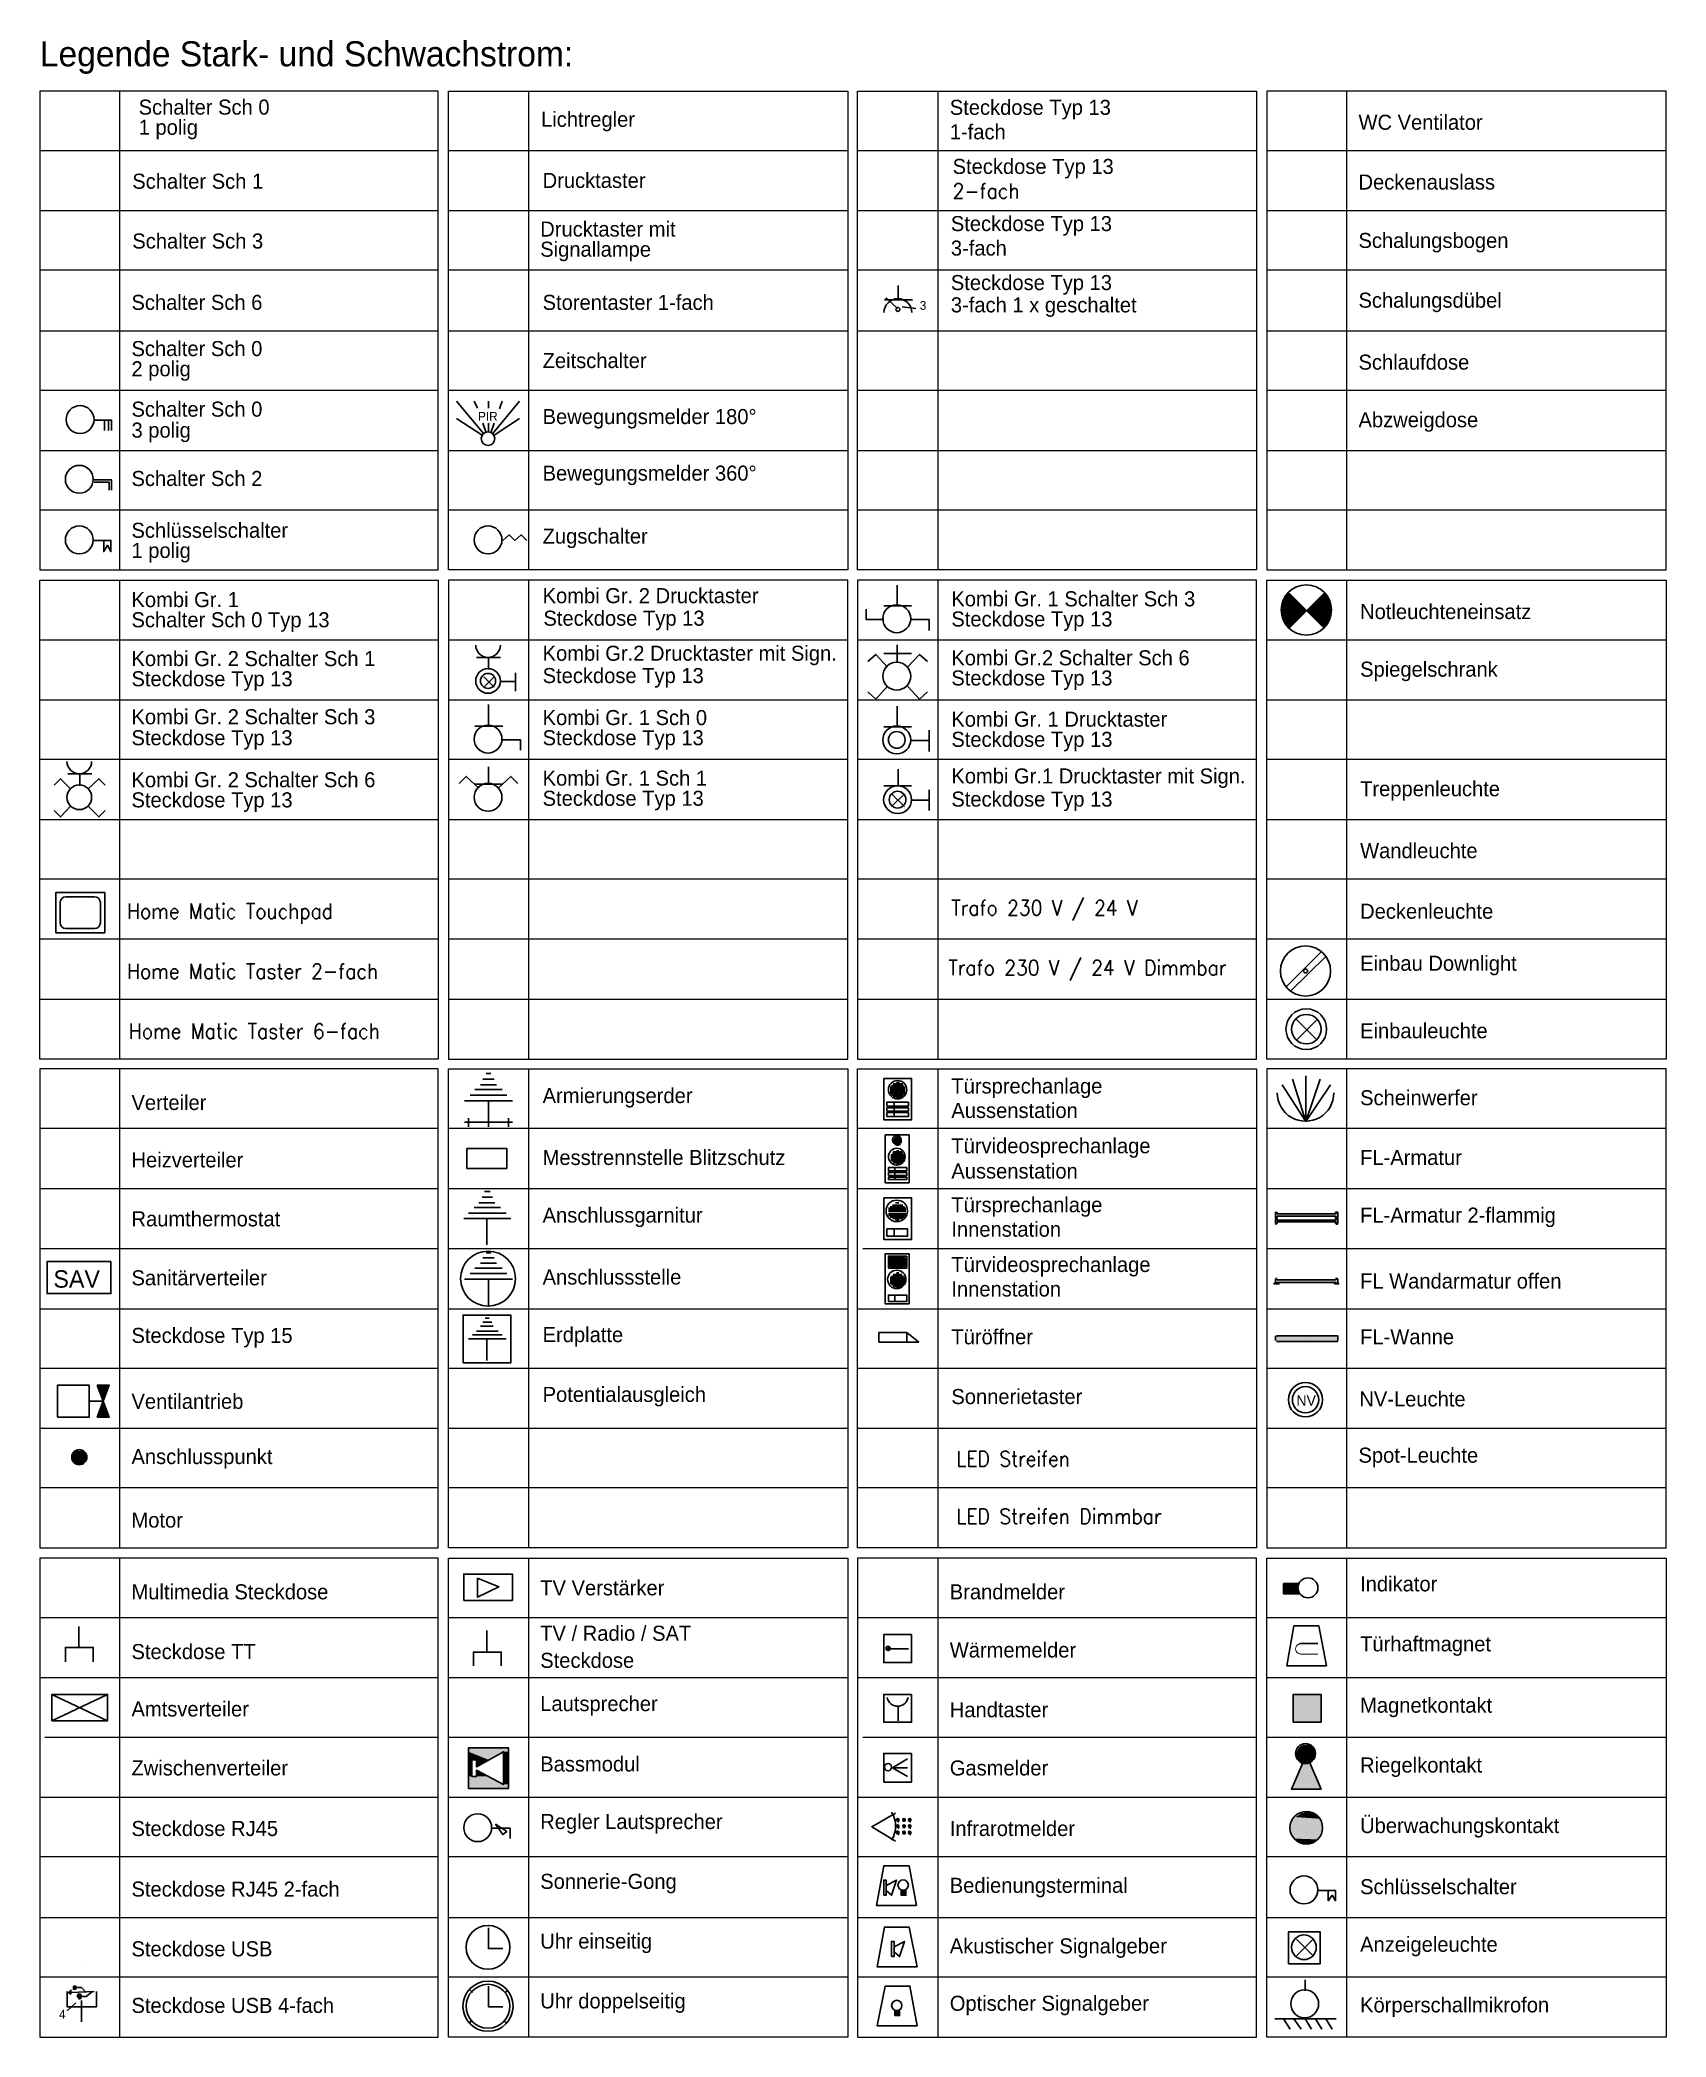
# Model space of a CAD drawing. Header units: millimetres. Extents: x 40 to 7952, y -9529 to 186.
import ezdxf

# ---------------------------------------------------------------- set-up
doc = ezdxf.new("R2010")
doc.units = ezdxf.units.MM
doc.layers.get('0').update_dxf_attribs({"linetype": 'CONTINUOUS'})
doc.layers.add('PDF2_EL_Legende', color=7, linetype='CONTINUOUS')
doc.layers.add('PDF2_Text', color=7, linetype='CONTINUOUS')
doc.styles.add('PDF ArialMT', font='PDF ArialMT')
doc.styles.add('PDF Swiss721BT-RomanExtended', font='PDF Swiss721BT-RomanExtended')
doc.styles.get("Standard").update_dxf_attribs({"font": 'standard'})

msp = doc.modelspace()

# ---------------------------------------------------------------- texts
at = {"layer": 'PDF2_Text', "attachment_point": 4, "style": 'PDF ArialMT'}
for s, insert, char_height, width in [('Legende Stark- und Schwachstrom:', (39.6, 99.9), 122.065, 2932.994), ('Schalter Sch 0', (520.3, -141.5), 73.238, 728.316), ('Lichtregler', (2478.1, -211.3), 73.238, 512.669), ('Steckdose Typ 13', (4466.8, -153.1), 73.238, 866.683), ('WC Ventilator', (6455.5, -215.1), 73.238, 695.766), ('1 polig', (520.3, -250), 73.24, 299.057), ('1-fach', (4466.8, -261.7), 73.24, 284.816), ('Schalter Sch 1', (489.3, -502), 73.238, 712.041), ('Drucktaster', (2485.8, -498.1), 73.238, 569.661), ('Steckdose Typ 13', (4480.6, -440.5), 73.238, 866.683), ('Deckenauslass', (6455.5, -505.9), 73.238, 691.753), ('Steckdose Typ 13', (4472.1, -718.6), 73.238, 866.683), ('Schalter Sch 3', (489.3, -792.8), 73.238, 728.316), ('Drucktaster mit', (2474.2, -734.6), 73.238, 771.067), ('Schalungsbogen', (6455.5, -800.5), 73.238, 748.688), ('Signallampe', (2474.2, -843.2), 73.238, 545.22), ('3-fach', (4472.1, -827.2), 73.24, 301.092), ('Steckdose Typ 13', (4472.1, -1005.5), 73.238, 866.683), ('Schalter Sch 6', (485.4, -1091.3), 73.238, 728.316), ('Storentaster 1-fach', (2485.8, -1091.3), 73.238, 990.782), ('3-fach 1 x geschaltet', (4472.1, -1114), 73.238, 1084.365), ('Schalungsdübel', (6455.5, -1091.3), 73.238, 724.275), ('Schalter Sch 0', (485.4, -1316.1), 73.238, 728.316), ('Zeitschalter', (2485.8, -1374.3), 73.238, 577.798), ('Schlaufdose', (6455.5, -1382), 73.238, 569.661), ('2 polig', (485.4, -1424.7), 73.24, 315.332), ('Schalter Sch 0', (485.4, -1610.7), 73.238, 728.316), ('Bewegungsmelder 180%%D', (2485.8, -1657.3), 73.238, 1096.571), ('Abzweigdose', (6455.5, -1672.8), 73.238, 602.211), ('3 polig', (485.4, -1723.2), 73.24, 315.332), ('Schalter Sch 2', (485.4, -1948), 73.238, 728.316), ('Bewegungsmelder 360%%D', (2485.8, -1932.5), 73.238, 1112.846), ('Schlüsselschalter', (485.4, -2200), 73.238, 846.395), ('Zugschalter', (2485.8, -2238.8), 73.238, 561.523), ('1 polig', (485.4, -2308.5), 73.24, 299.057), ('Kombi Gr. 1', (485.4, -2537.3), 73.238, 541.151), ('Kombi Gr. 2 Drucktaster', (2485.8, -2517.9), 73.238, 1206.429), ('Kombi Gr. 1 Schalter Sch 3', (4474.5, -2533.4), 73.238, 1348.809), ('Schalter Sch 0 Typ 13', (485.4, -2645.8), 73.238, 1114.853), ('Steckdose Typ 13', (2489.7, -2638.1), 73.238, 866.683), ('Steckdose Typ 13', (4474.5, -2641.9), 73.238, 866.683), ('Notleuchteneinsatz', (6463.3, -2595.4), 73.238, 919.578), ('Kombi Gr. 2 Schalter Sch 1', (485.4, -2824.1), 73.238, 1348.809), ('Kombi Gr.2 Drucktaster mit Sign.', (2485.8, -2808.6), 73.238, 1635.688), ('Kombi Gr.2 Schalter Sch 6', (4474.5, -2820.3), 73.238, 1310.155), ('Steckdose Typ 13', (485.4, -2932.7), 73.238, 866.683), ('Steckdose Typ 13', (2485.8, -2917.2), 73.238, 866.683), ('Steckdose Typ 13', (4474.5, -2928.8), 73.238, 866.683), ('Spiegelschrank', (6463.3, -2886.2), 73.238, 708), ('Kombi Gr. 2 Schalter Sch 3', (485.4, -3107.1), 73.238, 1365.084), ('Kombi Gr. 1 Sch 0', (2485.8, -3111), 73.238, 878.862), ('Kombi Gr. 1 Drucktaster', (4474.5, -3118.8), 73.238, 1190.153), ('Steckdose Typ 13', (485.4, -3219.6), 73.238, 866.683), ('Steckdose Typ 13', (2485.8, -3219.6), 73.238, 866.683), ('Steckdose Typ 13', (4474.5, -3227.3), 73.238, 866.683), ('Kombi Gr. 2 Schalter Sch 6', (485.4, -3413.4), 73.238, 1365.084), ('Kombi Gr. 1 Sch 1', (2485.8, -3405.6), 73.238, 862.587), ('Kombi Gr.1 Drucktaster mit Sign.', (4474.5, -3405.6), 73.238, 1619.412), ('Steckdose Typ 13', (485.4, -3521.9), 73.238, 866.683), ('Steckdose Typ 13', (2485.8, -3514.2), 73.238, 866.683), ('Steckdose Typ 13', (4474.5, -3518.1), 73.238, 866.683), ('Treppenleuchte', (6463.3, -3467.7), 73.238, 732.385), ('Wandleuchte', (6463.3, -3758.4), 73.238, 608.286), ('Deckenleuchte', (6463.3, -4053), 73.238, 675.422), ('Einbau Downlight', (6463.3, -4316.7), 73.238, 811.727), ('Einbauleuchte', (6463.3, -4634.5), 73.238, 642.871), ('Verteiler', (485.4, -4983.5), 73.24, 423.156), ('Armierungserder', (2485.8, -4960.2), 73.238, 797.514), ('Türsprechanlage', (4474.5, -4913.7), 73.238, 789.376), ('Scheinwerfer', (6463.3, -4960.2), 73.238, 618.458), ('Aussenstation', (4474.5, -5022.2), 73.238, 683.643), ('Heizverteiler', (485.4, -5262.6), 73.238, 610.321), ('Messtrennstelle Blitzschutz', (2485.8, -5250.9), 73.238, 1381.471), ('Türvideosprechanlage', (4474.5, -5204.4), 73.238, 1041.642), ('FL-Armatur', (6463.3, -5250.9), 73.24, 553.358), ('Aussenstation', (4474.5, -5316.8), 73.238, 683.643), ('Türsprechanlage', (4474.5, -5491.3), 73.238, 789.376), ('Raumthermostat', (485.4, -5549.4), 73.238, 781.239), ('Anschlussgarnitur', (2485.8, -5541.7), 73.238, 870.808), ('FL-Armatur 2-flammig', (6463.3, -5541.7), 73.238, 1088.405), ('Innenstation', (4474.5, -5599.8), 73.238, 577.798), ('Türvideosprechanlage', (4474.5, -5782), 73.238, 1041.642), ('Sanitärverteiler', (485.4, -5836.3), 73.238, 764.935), ('Anschlussstelle', (2485.8, -5832.4), 73.238, 756.909), ('FL Wandarmatur offen', (6463.3, -5851.8), 73.238, 1133.162), ('Innenstation', (4474.5, -5890.6), 73.238, 577.798), ('Steckdose Typ 15', (485.4, -6127.1), 73.238, 866.683), ('Erdplatte', (2485.8, -6123.2), 73.24, 439.431), ('Türöffner', (4474.5, -6123.2), 73.24, 463.844), ('FL-Wanne', (6463.3, -6123.2), 73.24, 478.085), ('Ventilantrieb', (485.4, -6437.2), 73.238, 618.458), ('Potentialausgleich', (2485.8, -6413.9), 73.238, 870.752), ('Sonnerietaster', (4474.5, -6413.9), 73.238, 716.138), ('NV-Leuchte', (6459.4, -6425.6), 73.24, 553.358), ('Anschlusspunkt', (485.4, -6716.3), 73.238, 748.744), ('Spot-Leuchte', (6455.3, -6709.6), 73.238, 642.871), ('Motor', (485.4, -7014.8), 73.24, 260.404), ('Indikator', (6463.3, -7325), 73.24, 406.881), ('Multimedia Steckdose', (485.4, -7363.7), 73.238, 1039.608), ('TV Verstärker', (2474.2, -7344.3), 73.238, 722.241), ('Brandmelder', (4466.8, -7363.7), 73.238, 585.908), ('TV / Radio / SAT', (2474.2, -7565.3), 73.238, 911.412), ('Türhaftmagnet', (6463.3, -7627.3), 73.238, 707.972), ('Steckdose TT', (485.4, -7654.5), 73.238, 665.278), ('Steckdose', (2474.2, -7697.1), 73.24, 480.147), ('Wärmemelder', (4466.8, -7646.7), 73.238, 640.837), ('Lautsprecher', (2474.2, -7918.1), 73.238, 626.624), ('Amtsverteiler', (485.4, -7933.6), 73.238, 659.174), ('Handtaster', (4466.8, -7937.5), 73.24, 528.973), ('Magnetkontakt', (6463.3, -7925.8), 73.238, 707.972), ('Bassmodul', (2474.2, -8201.1), 73.24, 488.312), ('Zwischenverteiler', (485.4, -8220.5), 73.238, 846.339), ('Gasmelder', (4466.8, -8220.5), 73.24, 480.147), ('Riegelkontakt', (6463.3, -8216.6), 73.238, 651.009), ('Regler Lautsprecher', (2474.2, -8491.8), 73.238, 998.92), ('Überwachungskontakt', (6463.3, -8511.2), 73.238, 1049.78), ('Steckdose RJ45', (485.4, -8515.1), 73.238, 771.066), ('Infrarotmelder', (4466.8, -8515.1), 73.238, 691.697), ('Sonnerie-Gong', (2474.2, -8782.6), 73.238, 691.697), ('Steckdose RJ45 2-fach', (485.4, -8809.7), 73.238, 1151.5), ('Bedienungsterminal', (4466.8, -8802), 73.238, 919.578), ('Schlüsselschalter', (6463.3, -8798.1), 73.238, 846.395), ('Uhr einseitig', (2474.2, -9073.3), 73.238, 608.314), ('Steckdose USB', (485.4, -9100.5), 73.238, 730.378), ('Akustischer Signalgeber', (4466.8, -9096.6), 73.238, 1186.113), ('Anzeigeleuchte', (6463.3, -9088.8), 73.238, 716.11), ('Uhr doppelseitig', (2474.2, -9364.1), 73.238, 787.342), ('Optischer Signalgeber', (4466.8, -9375.7), 73.238, 1064.02), ('Steckdose USB 4-fach', (485.4, -9375.7), 73.238, 1118.949), ('Körperschallmikrofon', (6463.3, -9383.5), 73.238, 1017.229)]:
    msp.add_mtext(s, dxfattribs=dict(at, insert=insert, char_height=char_height, width=width))
at = {"layer": 'PDF2_Text', "attachment_point": 4}
for s, insert, char_height, width in [('2-fach', (4480.6, -549), 73.24, 301.09), ('Home Matic Touchpad', (464.5, -4064.4), 73.238, 1045.679), ('Trafo 230 V / 24 V', (4474.3, -4048.3), 73.238, 1023.3), ('Home Matic Taster 2-fach', (464.5, -4344.4), 73.238, 1304.075), ('Trafo 230 V / 24 V Dimmbar', (4460.3, -4339.9), 73.238, 1476.97), ('Home Matic Taster 6-fach', (473.2, -4636), 73.238, 1304.075), ('LED Streifen', (4499.4, -6716.3), 73.238, 616.422), ('LED Streifen Dimmbar', (4499.4, -6996.3), 73.238, 1070.091)]:
    msp.add_mtext(s, dxfattribs=dict(at, insert=insert, char_height=char_height, width=width))
at = {"layer": 'PDF2_Text', "color": 150, "attachment_point": 4, "style": 'PDF ArialMT'}
for s, insert, char_height, width in [('3', (4320.9, -1105.9), 42.7, 18.988), ('PIR', (2171.8, -1645.3), 42.72, 75.95), ('NV', (6153.1, -6432.6), 51.27, 79.747)]:
    msp.add_mtext(s, dxfattribs=dict(at, insert=insert, char_height=char_height, width=width))
at = {"layer": 'PDF2_Text', "color": 1, "insert": (105.5, -5842), "char_height": 84.69, "width": 216.439, "attachment_point": 4, "style": 'PDF Swiss721BT-RomanExtended'}
msp.add_mtext('SAV', dxfattribs=at)
at = {"layer": 'PDF2_Text', "color": 92, "true_color": 0x00dd00, "insert": (132.7, -9418), "char_height": 42.7, "width": 23.735, "attachment_point": 4, "style": 'PDF ArialMT'}
msp.add_mtext('4', dxfattribs=at)

# ---------------------------------------------------------------- linework, layer by layer
at = {"color": 6, "linetype": 'CONTINUOUS', "lineweight": -3}
for p, q in [((166, -3982.6), (306, -3982.6)), ((138, -4108.6), (138, -4010.6)), ((334, -4010.6), (334, -4108.6)), ((306, -4136.6), (166, -4136.6))]:
    msp.add_line(p, q, dxfattribs=at)
for centre, start, end in [((166, -4010.6), 90, 180), ((166, -4108.6), 180, 270), ((306, -4108.6), 270, 0)]:
    msp.add_arc(centre, 28, start, end, dxfattribs=at)
at = {"color": 6}
msp.add_arc((306, -4010.6), 28, 0, 90, dxfattribs=at)
at = {"layer": 'PDF2_EL_Legende', "color": 7, "lineweight": 9}
for points in [[(40, -2392.4), (1978.2, -2392.4), (1978.2, -62.6), (40, -62.6)], [(2028.6, -2392.4), (2028.6, -62.6), (3970.7, -62.6), (3970.7, -2392.4)], [(4017.3, -2392.4), (4017.3, -62.6), (5959.4, -62.6), (5959.4, -2392.4)], [(6009.8, -2392.4), (7951.9, -2392.4), (7951.9, -62.6), (6009.8, -62.6)], [(1978.2, -4772.6), (40, -4772.6), (40, -2442.8), (1978.2, -2442.8)], [(2028.6, -4772.6), (3970.7, -4772.6), (3970.7, -2442.8), (2028.6, -2442.8)], [(4017.3, -4772.6), (5959.4, -4772.6), (5959.4, -2442.8), (4017.3, -2442.8)], [(6009.8, -4772.6), (6009.8, -2442.8), (7951.9, -2442.8), (7951.9, -4772.6)], [(1978.2, -7148.9), (1978.2, -4819.1), (40, -4819.1), (40, -7148.9)], [(2028.6, -7148.9), (2028.6, -4819.1), (3970.7, -4819.1), (3970.7, -7148.9)], [(4017.3, -7148.9), (4017.3, -4819.1), (5959.4, -4819.1), (5959.4, -7148.9)], [(6009.8, -7148.9), (7951.9, -7148.9), (7951.9, -4819.1), (6009.8, -4819.1)], [(1978.2, -9529.1), (1978.2, -7199.3), (40, -7199.3), (40, -9529.1)], [(2028.6, -9529.1), (2028.6, -7199.3), (3970.7, -7199.3), (3970.7, -9529.1)], [(4017.3, -9529.1), (5959.4, -9529.1), (5959.4, -7199.3), (4017.3, -7199.3)], [(6009.8, -9529.1), (6009.8, -7199.3), (7951.9, -7199.3), (7951.9, -9529.1)]]:
    msp.add_lwpolyline(points, close=True, dxfattribs=at)
for points in [[(427.6, -62.6), (427.6, -2392.4)], [(2416.3, -62.6), (2416.3, -2392.4)], [(4408.8, -62.6), (4408.8, -2392.4)], [(6397.4, -62.6), (6397.4, -2392.4)], [(1978.2, -353.4), (40, -353.4)], [(3970.7, -353.4), (2028.6, -353.4)], [(5959.4, -353.4), (4017.3, -353.4)], [(7951.9, -353.4), (6009.8, -353.4)], [(40, -644.1), (1978.2, -644.1)], [(2028.6, -644.1), (3970.7, -644.1)], [(4017.3, -644.1), (5959.4, -644.1)], [(6009.8, -644.1), (7951.9, -644.1)], [(1978.2, -934.8), (40, -934.8)], [(3970.7, -934.8), (2028.6, -934.8)], [(5959.4, -934.8), (4017.3, -934.8)], [(7951.9, -934.8), (6009.8, -934.8)], [(40, -1229.5), (1978.2, -1229.5)], [(2028.6, -1229.5), (3970.7, -1229.5)], [(4017.3, -1229.5), (5959.4, -1229.5)], [(6009.8, -1229.5), (7951.9, -1229.5)], [(1978.2, -1520.2), (40, -1520.2)], [(3970.7, -1520.2), (2028.6, -1520.2)], [(5959.4, -1520.2), (4017.3, -1520.2)], [(7951.9, -1520.2), (6009.8, -1520.2)], [(40, -1810.9), (1978.2, -1810.9)], [(2028.6, -1810.9), (3970.7, -1810.9)], [(4017.3, -1810.9), (5959.4, -1810.9)], [(6009.8, -1810.9), (7951.9, -1810.9)], [(1978.2, -2101.7), (40, -2101.7)], [(3970.7, -2101.7), (2028.6, -2101.7)], [(5959.4, -2101.7), (4017.3, -2101.7)], [(7951.9, -2101.7), (6009.8, -2101.7)], [(427.6, -2442.8), (427.6, -4772.6)], [(2416.3, -2442.8), (2416.3, -4772.6)], [(4408.8, -2442.8), (4408.8, -4772.6)], [(6397.4, -2442.8), (6397.4, -4772.6)], [(1978.2, -2733.5), (40, -2733.5)], [(3970.7, -2733.5), (2028.6, -2733.5)], [(5959.4, -2733.5), (4017.3, -2733.5)], [(7951.9, -2733.5), (6009.8, -2733.5)], [(40, -3024.3), (1978.2, -3024.3)], [(2028.6, -3024.3), (3970.7, -3024.3)], [(4017.3, -3024.3), (5959.4, -3024.3)], [(6009.8, -3024.3), (7951.9, -3024.3)], [(1978.2, -3315), (40, -3315)], [(3970.7, -3315), (2028.6, -3315)], [(5959.4, -3315), (4017.3, -3315)], [(7951.9, -3315), (6009.8, -3315)], [(40, -3605.8), (1978.2, -3605.8)], [(2028.6, -3605.8), (3970.7, -3605.8)], [(4017.3, -3605.8), (5959.4, -3605.8)], [(6009.8, -3605.8), (7951.9, -3605.8)], [(1978.2, -3896.5), (40, -3896.5)], [(3970.7, -3896.5), (2028.6, -3896.5)], [(5959.4, -3896.5), (4017.3, -3896.5)], [(7951.9, -3896.5), (6009.8, -3896.5)], [(40, -4187.2), (1978.2, -4187.2)], [(2028.6, -4187.2), (3970.7, -4187.2)], [(4017.3, -4187.2), (5959.4, -4187.2)], [(6009.8, -4187.2), (7951.9, -4187.2)], [(1978.2, -4481.9), (40, -4481.9)], [(3970.7, -4481.9), (2028.6, -4481.9)], [(5959.4, -4481.9), (4017.3, -4481.9)], [(7951.9, -4481.9), (6009.8, -4481.9)], [(427.6, -4819.1), (427.6, -7148.9)], [(2416.3, -4819.1), (2416.3, -7148.9)], [(4408.8, -4819.1), (4408.8, -7148.9)], [(6397.4, -4819.1), (6397.4, -7148.9)], [(1978.2, -5109.9), (40, -5109.9)], [(3970.7, -5109.9), (2028.6, -5109.9)], [(5959.4, -5109.9), (4017.3, -5109.9)], [(7951.9, -5109.9), (6009.8, -5109.9)], [(40, -5400.6), (1978.2, -5400.6)], [(2028.6, -5400.6), (3970.7, -5400.6)], [(4017.3, -5400.6), (5959.4, -5400.6)], [(6009.8, -5400.6), (7951.9, -5400.6)], [(1978.2, -5695.2), (40, -5695.2)], [(3970.7, -5695.2), (2028.6, -5695.2)], [(5959.4, -5695.2), (4044.4, -5695.2)], [(7951.9, -5695.2), (6009.8, -5695.2)], [(40, -5985.9), (1978.2, -5985.9)], [(2028.6, -5985.9), (3970.7, -5985.9)], [(4017.3, -5985.9), (5959.4, -5985.9)], [(6009.8, -5985.9), (7951.9, -5985.9)], [(1978.2, -6276.7), (40, -6276.7)], [(3970.7, -6276.7), (2028.6, -6276.7)], [(5959.4, -6276.7), (4017.3, -6276.7)], [(7951.9, -6276.7), (6009.8, -6276.7)], [(40, -6567.4), (1978.2, -6567.4)], [(2028.6, -6567.4), (3970.7, -6567.4)], [(4017.3, -6567.4), (5959.4, -6567.4)], [(6009.8, -6567.4), (7951.9, -6567.4)], [(1978.2, -6858.2), (40, -6858.2)], [(3970.7, -6858.2), (2028.6, -6858.2)], [(5959.4, -6858.2), (4017.3, -6858.2)], [(7951.9, -6858.2), (6009.8, -6858.2)], [(427.6, -7199.3), (427.6, -9529.1)], [(2416.3, -7199.3), (2416.3, -9529.1)], [(4408.8, -7199.3), (4408.8, -9529.1)], [(6397.4, -7199.3), (6397.4, -9529.1)], [(1978.2, -7490), (40, -7490)], [(3970.7, -7490), (2028.6, -7490)], [(5959.4, -7490), (4017.3, -7490)], [(7951.9, -7490), (6009.8, -7490)], [(40, -7780.8), (1978.2, -7780.8)], [(2028.6, -7780.8), (3970.7, -7780.8)], [(4017.3, -7780.8), (5959.4, -7780.8)], [(6009.8, -7780.8), (7951.9, -7780.8)], [(1978.2, -8071.5), (63.2, -8071.5)], [(3970.7, -8071.5), (2028.6, -8071.5)], [(5959.4, -8071.5), (4044.4, -8071.5)], [(7951.9, -8071.5), (6009.8, -8071.5)], [(40, -8362.3), (1978.2, -8362.3)], [(2028.6, -8362.3), (3970.7, -8362.3)], [(4017.3, -8362.3), (5959.4, -8362.3)], [(6009.8, -8362.3), (7951.9, -8362.3)], [(1978.2, -8653), (40, -8653)], [(3970.7, -8653), (2028.6, -8653)], [(5959.4, -8653), (4017.3, -8653)], [(7951.9, -8653), (6009.8, -8653)], [(40, -8947.6), (1978.2, -8947.6)], [(2028.6, -8947.6), (3970.7, -8947.6)], [(4017.3, -8947.6), (5959.4, -8947.6)], [(6009.8, -8947.6), (7951.9, -8947.6)], [(237.7, -9176.3), (237.7, -9176.3)], [(237.7, -9176.3), (237.7, -9176.3)], [(1978.2, -9238.3), (40, -9238.3)], [(3970.7, -9238.3), (2028.6, -9238.3)], [(5959.4, -9238.3), (4017.3, -9238.3)], [(7951.9, -9238.3), (6009.8, -9238.3)]]:
    msp.add_lwpolyline(points, dxfattribs=at)
at = {"layer": 'PDF2_EL_Legende', "color": 150, "lineweight": 25}
for points in [[(4216.4, -1077.8), (4216.4, -1008)], [(4212.5, -1120.5), (4158.2, -1070.1), (4150.5, -1077.8), (4286.1, -1077.8)], [(4235.7, -1112.7), (4301.6, -1120.5)], [(2067.4, -1570.6), (2199.2, -1729.5)], [(2152.7, -1570.6), (2168.2, -1605.5)], [(2222.4, -1605.5), (2222.4, -1570.6)], [(2373.6, -1570.6), (2241.8, -1729.5)], [(2288.3, -1570.6), (2276.7, -1609.4)], [(303.6, -1663.6), (388.8, -1663.6), (388.8, -1714)], [(354, -1663.6), (354, -1714)], [(373.3, -1663.6), (373.3, -1714)], [(2067.4, -1655.9), (2191.4, -1737.3)], [(2195.3, -1679.1), (2210.8, -1725.7)], [(2222.4, -1721.8), (2222.4, -1679.1)], [(2249.6, -1679.1), (2234.1, -1725.7)], [(2373.6, -1655.9), (2249.6, -1737.3)], [(303.6, -1954.4), (388.8, -1954.4), (388.8, -2004.8)], [(303.6, -1966), (377.2, -1966), (377.2, -2004.8)], [(2292.2, -2249), (2323.2, -2221.8), (2350.4, -2249), (2381.4, -2221.8), (2408.5, -2249)], [(303.6, -2249), (385, -2249), (385, -2303.3), (369.5, -2272.2), (350.1, -2303.3), (350.1, -2249)], [(4211.1, -2566.9), (4211.1, -2466.1)], [(4145.2, -2632.8), (4059.9, -2632.8), (4059.9, -2582.4)], [(4145.2, -2566.9), (4280.9, -2566.9)], [(4280.9, -2632.8), (4366.1, -2632.8), (4366.1, -2687)], [(4164.6, -2865.4), (4106.4, -2803.3), (4067.7, -2838.2)], [(4145.2, -2799.4), (4280.9, -2799.4)], [(4211.1, -2842.1), (4211.1, -2756.8)], [(4261.5, -2865.4), (4319.6, -2803.3), (4358.4, -2838.2)], [(2164.3, -2818.8), (2280.6, -2818.8)], [(2199.2, -2962.3), (2249.6, -2911.9)], [(2199.2, -2911.9), (2249.6, -2962.3)], [(2222.4, -2818.8), (2222.4, -2877)], [(2354.2, -2892.5), (2354.2, -2981.6)], [(2280.6, -2935.1), (2354.2, -2935.1)], [(4164.6, -2958.4), (4106.4, -3020.4), (4067.7, -2985.5)], [(4261.5, -2958.4), (4319.6, -3020.4), (4358.4, -2985.5)], [(2222.4, -3152.2), (2222.4, -3047.5)], [(4211.1, -3156.1), (4211.1, -3055.3)], [(2156.5, -3152.2), (2292.2, -3152.2)], [(4145.2, -3156.1), (4280.9, -3156.1)], [(4366.1, -3171.6), (4366.1, -3276.3)], [(2292.2, -3218.1), (2377.5, -3218.1), (2377.5, -3268.5)], [(4280.9, -3222), (4366.1, -3222)], [(175.6, -3384.8), (291.9, -3384.8)], [(233.8, -3384.8), (233.8, -3443)], [(2175.9, -3454.6), (2113.9, -3396.4), (2079, -3431.3)], [(2222.4, -3435.2), (2222.4, -3349.9)], [(2269, -3454.6), (2331, -3396.4), (2365.9, -3431.3)], [(4215, -3443), (4215, -3361.5)], [(191.1, -3458.5), (140.7, -3408.1), (109.7, -3439.1)], [(272.5, -3458.5), (326.8, -3408.1), (357.8, -3439.1)], [(2156.5, -3435.2), (2292.2, -3435.2)], [(4145.2, -3443), (4280.9, -3443)], [(4184, -3543.7), (4246, -3481.7)], [(4184, -3481.7), (4246, -3543.7)], [(4366.1, -3462.3), (4366.1, -3563.1)], [(191.1, -3539.9), (140.7, -3594.1), (109.7, -3563.1)], [(272.5, -3539.9), (326.8, -3594.1), (357.8, -3563.1)], [(4280.9, -3512.7), (4366.1, -3512.7)], [(6102.8, -4419.8), (6273.4, -4249.3)], [(6126.1, -4439.2), (6296.7, -4272.5)], [(6153.2, -4679.6), (6254, -4578.8)], [(6254, -4679.6), (6153.2, -4578.8)], [(6269.5, -4869.5), (6199.7, -5075), (6199.7, -4854)], [(6083.4, -4896.6), (6199.7, -5075), (6319.9, -4896.6)], [(6199.7, -5075), (6133.8, -4869.5)], [(6056.3, -5516.9), (6052.4, -5516.9), (6052.4, -5544), (6056.3, -5544)], [(6056.3, -5516.9), (6056.3, -5516.9)], [(6060.2, -5516.9), (6060.2, -5524.6), (6343.2, -5524.6), (6343.2, -5516.9)], [(6343.2, -5544), (6343.2, -5536.3), (6060.2, -5536.3), (6060.2, -5544)], [(6203.6, -5528.5), (6203.6, -5528.5)], [(6347, -5516.9), (6350.9, -5516.9)], [(6347, -5516.9), (6347, -5516.9)], [(6354.8, -5516.9), (6354.8, -5544)], [(6052.4, -5571.2), (6052.4, -5547.9)], [(6052.4, -5547.9), (6052.4, -5547.9)], [(6052.4, -5575), (6056.3, -5575)], [(6056.3, -5544), (6056.3, -5544)], [(6056.3, -5547.9), (6056.3, -5547.9)], [(6056.3, -5571.2), (6056.3, -5571.2)], [(6060.2, -5547.9), (6060.2, -5555.7), (6343.2, -5555.7), (6343.2, -5547.9)], [(6343.2, -5571.2), (6343.2, -5563.4), (6060.2, -5563.4), (6060.2, -5571.2)], [(6203.6, -5559.5), (6203.6, -5559.5)], [(6347, -5544), (6350.9, -5544)], [(6347, -5544), (6347, -5544)], [(6347, -5547.9), (6347, -5547.9)], [(6347, -5571.2), (6347, -5571.2)], [(6350.9, -5575), (6347, -5575)], [(6350.9, -5547.9), (6350.9, -5547.9)], [(6350.9, -5571.2), (6350.9, -5571.2)], [(6354.8, -5547.9), (6354.8, -5571.2)], [(6354.8, -5842.5), (6354.8, -5861.9), (6358.7, -5861.9), (6358.7, -5865.8), (6339.3, -5865.8), (6339.3, -5861.9), (6343.2, -5861.9), (6343.2, -5858), (6060.2, -5858), (6060.2, -5861.9), (6067.9, -5861.9), (6067.9, -5865.8), (6044.7, -5865.8), (6044.7, -5861.9), (6052.4, -5861.9), (6052.4, -5842.5)], [(6060.2, -5838.6), (6052.4, -5838.6)], [(6052.4, -5842.5), (6052.4, -5842.5)], [(6343.2, -5842.5), (6343.2, -5846.4), (6060.2, -5846.4), (6060.2, -5842.5)], [(6203.6, -5854.1), (6203.6, -5854.1)], [(6347, -5838.6), (6350.9, -5838.6)], [(6347, -5842.5), (6347, -5842.5)], [(6350.9, -5842.5), (6350.9, -5842.5)], [(6052.4, -6117.7), (6052.4, -6141)], [(6056.3, -6117.7), (6354.8, -6117.7), (6354.8, -6141)], [(6056.3, -6117.7), (6056.3, -6117.7)], [(6056.3, -6141), (6056.3, -6141)], [(6056.3, -6144.9), (6354.8, -6144.9)], [(6203.6, -6129.4), (6203.6, -6129.4)]]:
    msp.add_lwpolyline(points, dxfattribs=at)
at = {"layer": 'PDF2_EL_Legende', "color": 3, "lineweight": 25}
for points in [[(6118.3, -2675.4), (6288.9, -2504.8)], [(6288.9, -2675.4), (6118.3, -2504.8)]]:
    msp.add_lwpolyline(points, dxfattribs=at)
at = {"layer": 'PDF2_EL_Legende', "color": 6, "lineweight": 25}
msp.add_lwpolyline([(117, -4157.6), (355, -4157.6), (355, -3961.6), (117, -3961.6)], close=True, dxfattribs=at)
at = {"layer": 'PDF2_EL_Legende', "color": 1, "lineweight": 25}
for points in [[(2210.8, -4842.4), (2234.1, -4842.4)], [(2133.3, -4947), (2311.6, -4947)], [(2156.5, -4919.9), (2288.3, -4919.9)], [(2183.7, -4896.6), (2261.2, -4896.6)], [(2195.3, -4869.5), (2249.6, -4869.5)], [(2106.1, -4974.2), (2338.7, -4974.2)], [(2222.4, -5102.1), (2222.4, -4974.2)], [(2338.7, -5078.8), (2106.1, -5078.8)], [(2125.5, -5059.5), (2125.5, -5102.1)], [(2319.3, -5059.5), (2319.3, -5102.1)], [(2203.1, -5416.1), (2230.2, -5416.1)], [(2125.5, -5520.8), (2307.7, -5520.8)], [(2152.7, -5493.6), (2280.6, -5493.6)], [(2175.9, -5470.4), (2253.4, -5470.4)], [(2191.4, -5443.2), (2241.8, -5443.2)], [(2102.3, -5547.9), (2331, -5547.9)], [(2214.7, -5675.8), (2214.7, -5547.9)], [(2210.8, -5714.6), (2234.1, -5714.6)], [(2133.3, -5815.4), (2311.6, -5815.4)], [(2156.5, -5788.2), (2288.3, -5788.2)], [(2183.7, -5765), (2261.2, -5765)], [(2195.3, -5737.8), (2249.6, -5737.8)], [(2106.1, -5842.5), (2338.7, -5842.5)], [(2222.4, -5970.4), (2222.4, -5842.5)], [(2144.9, -6113.9), (2288.3, -6113.9)], [(2164.3, -6094.5), (2269, -6094.5)], [(2183.7, -6071.2), (2245.7, -6071.2)], [(2195.3, -6051.8), (2237.9, -6051.8)], [(2206.9, -6032.5), (2226.3, -6032.5)], [(2125.5, -6133.3), (2307.7, -6133.3)], [(2214.7, -6237.9), (2214.7, -6133.3)], [(280.3, -6435.6), (346.2, -6435.6)]]:
    msp.add_lwpolyline(points, dxfattribs=at)
at = {"layer": 'PDF2_EL_Legende', "lineweight": 25}
for points in [[(4145.2, -4865.6), (4145.2, -5067.2), (4280.9, -5067.2), (4280.9, -4865.6)], [(4160.7, -5001.3), (4265.4, -5001.3), (4265.4, -4981.9), (4160.7, -4981.9)], [(4160.7, -5024.6), (4265.4, -5024.6), (4265.4, -5009.1), (4160.7, -5009.1)], [(4160.7, -5051.7), (4265.4, -5051.7), (4265.4, -5032.3), (4160.7, -5032.3)], [(4269.2, -5373.5), (4269.2, -5140.9), (4152.9, -5140.9), (4152.9, -5373.5)], [(4168.4, -5315.3), (4257.6, -5315.3), (4257.6, -5299.8), (4168.4, -5299.8)], [(4168.4, -5338.6), (4257.6, -5338.6), (4257.6, -5323.1), (4168.4, -5323.1)], [(4168.4, -5358), (4257.6, -5358), (4257.6, -5346.3), (4168.4, -5346.3)], [(4145.2, -5447.1), (4145.2, -5648.7), (4280.9, -5648.7), (4280.9, -5447.1)], [(4160.7, -5633.2), (4261.5, -5633.2), (4261.5, -5598.3), (4160.7, -5598.3)], [(4269.2, -5962.7), (4269.2, -5718.5), (4152.9, -5718.5), (4152.9, -5962.7)], [(4257.6, -5730.1), (4257.6, -5788.2), (4168.4, -5788.2), (4168.4, -5730.1)], [(4249.9, -5737.8), (4249.9, -5780.5), (4176.2, -5780.5), (4176.2, -5737.8)], [(4168.4, -5951.1), (4257.6, -5951.1), (4257.6, -5920), (4168.4, -5920)], [(4121.9, -6148.8), (4315.8, -6148.8), (4257.6, -6102.2), (4121.9, -6102.2)], [(4280.9, -7571.4), (4145.2, -7571.4), (4145.2, -7707.1), (4280.9, -7707.1)], [(6300.5, -7722.6), (6261.8, -7528.8), (6141.6, -7528.8), (6106.7, -7722.6)], [(4280.9, -7862.2), (4145.2, -7862.2), (4145.2, -7997.9), (4280.9, -7997.9)], [(6137.7, -7997.9), (6273.4, -7997.9), (6273.4, -7862.2), (6137.7, -7862.2)], [(2125.5, -8319.6), (2319.3, -8319.6), (2319.3, -8121.9), (2125.5, -8121.9)], [(2141, -8180.1), (2141, -8261.5), (2164.3, -8261.5), (2164.3, -8230.5), (2296.1, -8300.2), (2296.1, -8141.3), (2164.3, -8214.9), (2164.3, -8180.1)], [(4280.9, -8149), (4145.2, -8149), (4145.2, -8288.6), (4280.9, -8288.6)], [(2257.3, -8494.1), (2311.6, -8528.9), (2292.2, -8544.4)], [(4304.1, -8889.5), (4269.2, -8695.6), (4145.2, -8695.6), (4110.3, -8889.5)], [(4145.2, -8839.1), (4156.8, -8839.1), (4156.8, -8765.4), (4145.2, -8765.4)], [(4308, -9188), (4269.2, -8994.1), (4149.1, -8994.1), (4114.2, -9188)], [(6114.5, -9172.4), (6114.5, -9017.4), (6269.5, -9017.4), (6269.5, -9172.4)], [(4184, -9137.6), (4195.6, -9137.6), (4195.6, -9063.9), (4184, -9063.9)], [(4308, -9474.8), (4273.1, -9281), (4152.9, -9281), (4114.2, -9474.8)]]:
    msp.add_lwpolyline(points, close=True, dxfattribs=at)
for points in [[(4176.2, -4908.3), (4249.9, -4908.3)], [(4176.2, -4916), (4249.9, -4916)], [(4176.2, -4923.8), (4249.9, -4923.8)], [(4176.2, -4931.5), (4249.9, -4931.5)], [(4176.2, -4939.3), (4249.9, -4939.3)], [(4184, -4900.5), (4242.1, -4900.5)], [(4184, -4947), (4242.1, -4947)], [(4191.7, -4892.8), (4238.2, -4892.8)], [(4207.2, -4885), (4222.7, -4885)], [(4191.7, -4954.8), (4238.2, -4954.8)], [(4195.6, -5001.3), (4195.6, -4981.9)], [(4195.6, -5024.6), (4195.6, -5009.1)], [(4195.6, -5051.7), (4195.6, -5032.3)], [(4207.2, -4962.5), (4222.7, -4962.5)], [(4180.1, -5237.8), (4246, -5237.8)], [(4180.1, -5241.7), (4246, -5241.7)], [(4187.8, -5230), (4238.2, -5230)], [(4191.7, -5222.3), (4234.3, -5222.3)], [(4207.2, -5218.4), (4218.8, -5218.4)], [(4180.1, -5249.4), (4246, -5249.4)], [(4180.1, -5257.2), (4246, -5257.2)], [(4180.1, -5264.9), (4246, -5264.9)], [(4187.8, -5268.8), (4238.2, -5268.8)], [(4191.7, -5276.5), (4234.3, -5276.5)], [(4199.5, -5315.3), (4199.5, -5299.8)], [(4199.5, -5338.6), (4199.5, -5323.1)], [(4207.2, -5284.3), (4218.8, -5284.3)], [(4199.5, -5358), (4199.5, -5346.3)], [(4168.4, -5497.5), (4253.7, -5497.5)], [(4168.4, -5505.3), (4253.7, -5505.3)], [(4168.4, -5513), (4253.7, -5513)], [(4168.4, -5524.6), (4253.7, -5524.6)], [(4168.4, -5532.4), (4253.7, -5532.4)], [(4176.2, -5489.8), (4246, -5489.8)], [(4187.8, -5482), (4238.2, -5482)], [(4203.3, -5470.4), (4218.8, -5470.4)], [(4176.2, -5540.1), (4246, -5540.1)], [(4187.8, -5547.9), (4238.2, -5547.9)], [(4195.6, -5633.2), (4195.6, -5598.3)], [(4203.3, -5555.7), (4218.8, -5555.7)], [(4184, -5827), (4242.1, -5827)], [(4191.7, -5819.3), (4234.3, -5819.3)], [(4207.2, -5811.5), (4218.8, -5811.5)], [(4176.2, -5834.8), (4249.9, -5834.8)], [(4176.2, -5838.6), (4249.9, -5838.6)], [(4176.2, -5846.4), (4249.9, -5846.4)], [(4176.2, -5854.1), (4249.9, -5854.1)], [(4176.2, -5861.9), (4249.9, -5861.9)], [(4184, -5869.7), (4242.1, -5869.7)], [(4191.7, -5877.4), (4234.3, -5877.4)], [(4199.5, -5951.1), (4199.5, -5920)], [(4207.2, -5885.2), (4218.8, -5885.2)], [(4257.6, -6148.8), (4257.6, -6102.2)], [(6168.7, -7323.3), (6091.2, -7323.3), (6091.2, -7346.6), (6091.2, -7373.7), (6168.7, -7373.7)], [(4180.1, -7641.2), (4265.4, -7641.2)], [(4215, -7990.1), (4215, -7920.3)], [(4261.5, -8218.8), (4187.8, -8218.8), (4261.5, -8176.2)], [(4187.8, -8218.8), (4261.5, -8261.5)], [(6184.2, -8195.6), (6130, -8323.5), (6273.4, -8323.5), (6219.1, -8195.6)], [(4203.3, -8439.8), (4087, -8505.7), (4203.3, -8575.5)], [(2241.8, -8513.4), (2327.1, -8513.4), (2327.1, -8563.8)], [(4156.8, -8815.8), (4184, -8839.1), (4207.2, -8765.4), (4156.8, -8792.5)], [(4230.5, -8811.9), (4230.5, -8839.1), (4253.7, -8839.1), (4253.7, -8811.9)], [(6257.9, -8815.8), (6343.2, -8815.8), (6343.2, -8866.2), (6327.7, -8839.1), (6308.3, -8866.2), (6308.3, -8815.8)], [(2222.4, -8998), (2222.4, -9098.8), (2292.2, -9098.8)], [(4195.6, -9114.3), (4222.7, -9137.6), (4246, -9063.9), (4195.6, -9091)], [(6153.2, -9133.7), (6234.6, -9052.3)], [(6234.6, -9133.7), (6153.2, -9052.3)], [(2133.3, -9300.4), (2144.9, -9312)], [(2222.4, -9281), (2222.4, -9381.8), (2292.2, -9381.8)], [(2303.8, -9312), (2315.5, -9304.2)], [(6195.9, -9304.2), (6195.9, -9250)], [(4199.5, -9397.3), (4199.5, -9424.4), (4222.7, -9424.4), (4222.7, -9397.3)], [(2141, -9447.7), (2129.4, -9459.3)], [(2300, -9451.6), (2311.6, -9463.2)], [(6048.6, -9439.9), (6347, -9439.9)], [(6091.2, -9439.9), (6122.2, -9490.3)], [(6141.6, -9439.9), (6176.5, -9490.3)], [(6195.9, -9439.9), (6226.9, -9490.3)], [(6246.3, -9439.9), (6277.3, -9490.3)], [(6296.7, -9439.9), (6327.7, -9490.3)]]:
    msp.add_lwpolyline(points, dxfattribs=at)
at = {"layer": 'PDF2_EL_Legende', "lineweight": 0}
for points in [[(4218.8, -5148.6), (4207.2, -5148.6), (4218.8, -5148.6)], [(4234.3, -5164.1), (4191.7, -5164.1), (4234.3, -5164.1)], [(4234.3, -5168), (4191.7, -5168), (4234.3, -5168)], [(4234.3, -5175.8), (4191.7, -5175.8), (4234.3, -5175.8)], [(4230.5, -5160.2), (4195.6, -5160.2), (4230.5, -5160.2)], [(4230.5, -5179.6), (4195.6, -5179.6), (4230.5, -5179.6)], [(4226.6, -5152.5), (4199.5, -5152.5), (4226.6, -5152.5)], [(4226.6, -5187.4), (4199.5, -5187.4), (4226.6, -5187.4)], [(4222.7, -5152.5), (4203.3, -5152.5), (4222.7, -5152.5)], [(4222.7, -5187.4), (4203.3, -5187.4), (4222.7, -5187.4)], [(4218.8, -5191.3), (4207.2, -5191.3), (4218.8, -5191.3)], [(6164.9, -7346.6), (6091.2, -7346.6), (6164.9, -7346.6)], [(4180.1, -7641.2), (4160.7, -7641.2), (4180.1, -7641.2)], [(4180.1, -7641.2), (4160.7, -7641.2), (4180.1, -7641.2)], [(4176.2, -7633.5), (4164.6, -7633.5), (4176.2, -7633.5)], [(4176.2, -7645.1), (4164.6, -7645.1), (4176.2, -7645.1)], [(4172.3, -7633.5), (4168.4, -7633.5), (4172.3, -7633.5)], [(4172.3, -7649), (4168.4, -7649), (4172.3, -7649)], [(4172.3, -7649), (4168.4, -7649), (4172.3, -7649)], [(4215, -8474.7), (4211.1, -8474.7), (4215, -8474.7)], [(4215, -8505.7), (4211.1, -8505.7), (4215, -8505.7)], [(4215, -8536.7), (4211.1, -8536.7), (4215, -8536.7)], [(4215, -8466.9), (4215, -8466.9), (4215, -8466.9)], [(4215, -8466.9), (4215, -8466.9), (4215, -8466.9)], [(4215, -8466.9), (4215, -8466.9), (4215, -8466.9)], [(4215, -8466.9), (4215, -8466.9), (4215, -8466.9)], [(4215, -8470.8), (4215, -8466.9), (4215, -8470.8)], [(4215, -8482.4), (4215, -8482.4), (4215, -8482.4)], [(4215, -8482.4), (4215, -8482.4), (4215, -8482.4)], [(4215, -8482.4), (4215, -8482.4), (4215, -8482.4)], [(4215, -8482.4), (4215, -8482.4), (4215, -8482.4)], [(4215, -8482.4), (4215, -8482.4), (4215, -8482.4)], [(4215, -8497.9), (4215, -8497.9), (4215, -8497.9)], [(4215, -8497.9), (4215, -8497.9), (4215, -8497.9)], [(4215, -8497.9), (4215, -8497.9), (4215, -8497.9)], [(4215, -8497.9), (4215, -8497.9), (4215, -8497.9)], [(4215, -8501.8), (4215, -8497.9), (4215, -8501.8)], [(4215, -8513.4), (4215, -8513.4), (4215, -8513.4)], [(4215, -8513.4), (4215, -8513.4), (4215, -8513.4)], [(4215, -8513.4), (4215, -8513.4), (4215, -8513.4)], [(4215, -8513.4), (4215, -8513.4), (4215, -8513.4)], [(4215, -8513.4), (4215, -8513.4), (4215, -8513.4)], [(4215, -8528.9), (4215, -8528.9), (4215, -8528.9)], [(4215, -8528.9), (4215, -8528.9), (4215, -8528.9)], [(4215, -8528.9), (4215, -8528.9), (4215, -8528.9)], [(4215, -8528.9), (4215, -8528.9), (4215, -8528.9)], [(4215, -8532.8), (4215, -8528.9), (4215, -8532.8)], [(4215, -8544.4), (4215, -8544.4), (4215, -8544.4)], [(4215, -8544.4), (4215, -8544.4), (4215, -8544.4)], [(4215, -8544.4), (4215, -8544.4), (4215, -8544.4)], [(4215, -8544.4), (4215, -8544.4), (4215, -8544.4)], [(4215, -8544.4), (4215, -8544.4), (4215, -8544.4)], [(4246, -8474.7), (4238.2, -8474.7), (4246, -8474.7)], [(4246, -8478.5), (4238.2, -8478.5), (4246, -8478.5)], [(4246, -8505.7), (4238.2, -8505.7), (4246, -8505.7)], [(4246, -8509.6), (4238.2, -8509.6), (4246, -8509.6)], [(4246, -8536.7), (4238.2, -8536.7), (4246, -8536.7)], [(4246, -8540.6), (4238.2, -8540.6), (4246, -8540.6)], [(4246, -8470.8), (4242.1, -8470.8), (4246, -8470.8)], [(4246, -8501.8), (4242.1, -8501.8), (4246, -8501.8)], [(4246, -8532.8), (4242.1, -8532.8), (4246, -8532.8)], [(4246, -8466.9), (4246, -8466.9), (4246, -8466.9)], [(4246, -8466.9), (4246, -8466.9), (4246, -8466.9)], [(4246, -8466.9), (4246, -8466.9), (4246, -8466.9)], [(4246, -8466.9), (4246, -8466.9), (4246, -8466.9)], [(4246, -8482.4), (4246, -8482.4), (4246, -8482.4)], [(4246, -8482.4), (4246, -8482.4), (4246, -8482.4)], [(4246, -8482.4), (4246, -8482.4), (4246, -8482.4)], [(4246, -8482.4), (4246, -8482.4), (4246, -8482.4)], [(4246, -8497.9), (4246, -8497.9), (4246, -8497.9)], [(4246, -8497.9), (4246, -8497.9), (4246, -8497.9)], [(4246, -8497.9), (4246, -8497.9), (4246, -8497.9)], [(4246, -8497.9), (4246, -8497.9), (4246, -8497.9)], [(4246, -8513.4), (4246, -8513.4), (4246, -8513.4)], [(4246, -8513.4), (4246, -8513.4), (4246, -8513.4)], [(4246, -8513.4), (4246, -8513.4), (4246, -8513.4)], [(4246, -8513.4), (4246, -8513.4), (4246, -8513.4)], [(4246, -8528.9), (4246, -8528.9), (4246, -8528.9)], [(4246, -8528.9), (4246, -8528.9), (4246, -8528.9)], [(4246, -8528.9), (4246, -8528.9), (4246, -8528.9)], [(4246, -8528.9), (4246, -8528.9), (4246, -8528.9)], [(4246, -8544.4), (4246, -8544.4), (4246, -8544.4)], [(4246, -8544.4), (4246, -8544.4), (4246, -8544.4)], [(4246, -8544.4), (4246, -8544.4), (4246, -8544.4)], [(4246, -8544.4), (4246, -8544.4), (4246, -8544.4)], [(4273.1, -8478.5), (4265.4, -8478.5), (4273.1, -8478.5)], [(4273.1, -8509.6), (4265.4, -8509.6), (4273.1, -8509.6)], [(4273.1, -8540.6), (4265.4, -8540.6), (4273.1, -8540.6)], [(4273.1, -8470.8), (4269.2, -8470.8), (4273.1, -8470.8)], [(4273.1, -8501.8), (4269.2, -8501.8), (4273.1, -8501.8)], [(4273.1, -8532.8), (4269.2, -8532.8), (4273.1, -8532.8)], [(4273.1, -8466.9), (4273.1, -8466.9), (4273.1, -8466.9)], [(4273.1, -8466.9), (4273.1, -8466.9), (4273.1, -8466.9)], [(4273.1, -8482.4), (4273.1, -8482.4), (4273.1, -8482.4)], [(4273.1, -8482.4), (4273.1, -8482.4), (4273.1, -8482.4)], [(4273.1, -8497.9), (4273.1, -8497.9), (4273.1, -8497.9)], [(4273.1, -8497.9), (4273.1, -8497.9), (4273.1, -8497.9)], [(4273.1, -8513.4), (4273.1, -8513.4), (4273.1, -8513.4)], [(4273.1, -8513.4), (4273.1, -8513.4), (4273.1, -8513.4)], [(4273.1, -8528.9), (4273.1, -8528.9), (4273.1, -8528.9)], [(4273.1, -8528.9), (4273.1, -8528.9), (4273.1, -8528.9)], [(4273.1, -8544.4), (4273.1, -8544.4), (4273.1, -8544.4)], [(4273.1, -8544.4), (4273.1, -8544.4), (4273.1, -8544.4)], [(4253.7, -8815.8), (4246, -8815.8), (4253.7, -8815.8)], [(4222.7, -9401.2), (4215, -9401.2), (4222.7, -9401.2)]]:
    msp.add_lwpolyline(points, dxfattribs=at)
at = {"layer": 'PDF2_EL_Legende', "color": 1, "lineweight": 25}
for points in [[(2311.6, -5303.7), (2311.6, -5206.8), (2117.8, -5206.8), (2117.8, -5303.7)], [(385, -5757.2), (385, -5912.3), (74.8, -5912.3), (74.8, -5757.2)], [(2098.4, -6249.6), (2331, -6249.6), (2331, -6017), (2098.4, -6017)], [(125.2, -6513.2), (280.3, -6513.2), (280.3, -6358.1), (125.2, -6358.1)], [(319.1, -6358.1), (377.2, -6358.1), (319.1, -6513.2), (377.2, -6513.2)]]:
    msp.add_lwpolyline(points, close=True, dxfattribs=at)
at = {"layer": 'PDF2_EL_Legende', "color": 2, "lineweight": 0}
for points in [[(6354.8, -5516.9), (6343.2, -5516.9), (6354.8, -5516.9)], [(6354.8, -5516.9), (6343.2, -5516.9), (6354.8, -5516.9)], [(6354.8, -5516.9), (6343.2, -5516.9), (6354.8, -5516.9)], [(6350.9, -5516.9), (6347, -5516.9), (6350.9, -5516.9)], [(6354.8, -5516.9), (6347, -5516.9), (6354.8, -5516.9)], [(6354.8, -5516.9), (6347, -5516.9), (6354.8, -5516.9)], [(6354.8, -5516.9), (6347, -5516.9), (6354.8, -5516.9)], [(6354.8, -5544), (6343.2, -5544), (6354.8, -5544)], [(6354.8, -5544), (6343.2, -5544), (6354.8, -5544)], [(6354.8, -5544), (6343.2, -5544), (6354.8, -5544)], [(6354.8, -5547.9), (6343.2, -5547.9), (6354.8, -5547.9)], [(6354.8, -5547.9), (6343.2, -5547.9), (6354.8, -5547.9)], [(6354.8, -5571.2), (6343.2, -5571.2), (6354.8, -5571.2)], [(6354.8, -5571.2), (6343.2, -5571.2), (6354.8, -5571.2)], [(6354.8, -5544), (6347, -5544), (6354.8, -5544)], [(6354.8, -5544), (6347, -5544), (6354.8, -5544)], [(6350.9, -5544), (6347, -5544), (6350.9, -5544)], [(6350.9, -5544), (6347, -5544), (6350.9, -5544)], [(6350.9, -5544), (6347, -5544), (6350.9, -5544)], [(6354.8, -5544), (6347, -5544), (6354.8, -5544)], [(6354.8, -5544), (6347, -5544), (6354.8, -5544)], [(6354.8, -5544), (6347, -5544), (6354.8, -5544)], [(6354.8, -5575), (6347, -5575), (6354.8, -5575)], [(6354.8, -5575), (6347, -5575), (6354.8, -5575)], [(6350.9, -5575), (6347, -5575), (6350.9, -5575)], [(6350.9, -5575), (6347, -5575), (6350.9, -5575)], [(6354.8, -5838.6), (6343.2, -5838.6), (6354.8, -5838.6)], [(6354.8, -5838.6), (6343.2, -5838.6), (6354.8, -5838.6)], [(6354.8, -5838.6), (6343.2, -5838.6), (6354.8, -5838.6)], [(6350.9, -5838.6), (6347, -5838.6), (6350.9, -5838.6)], [(6354.8, -5838.6), (6347, -5838.6), (6354.8, -5838.6)], [(6354.8, -5838.6), (6347, -5838.6), (6354.8, -5838.6)], [(6354.8, -5838.6), (6347, -5838.6), (6354.8, -5838.6)], [(6354.8, -5838.6), (6347, -5838.6), (6354.8, -5838.6)], [(6354.8, -6117.7), (6056.3, -6117.7), (6354.8, -6117.7)], [(6354.8, -6144.9), (6056.3, -6144.9), (6354.8, -6144.9)], [(6203.6, -6144.9), (6354.8, -6144.9), (6354.8, -6144.9), (6354.8, -6144.9)]]:
    msp.add_lwpolyline(points, dxfattribs=at)
at = {"layer": 'PDF2_EL_Legende', "color": 220, "lineweight": 25}
for points in [[(2102.3, -7404.8), (2338.7, -7404.8), (2338.7, -7276.8), (2102.3, -7276.8)], [(2168.2, -7296.2), (2168.2, -7389.2), (2272.8, -7338.9)]]:
    msp.add_lwpolyline(points, close=True, dxfattribs=at)
at = {"layer": 'PDF2_EL_Legende', "color": 92, "lineweight": 25, "true_color": 0x00dd00}
for points in [[(229.9, -7532.7), (229.9, -7633.5)], [(299.7, -7703.2), (299.7, -7633.5), (164, -7633.5), (164, -7703.2)], [(98.1, -7862.2), (369.5, -7990.1)], [(98.1, -7990.1), (369.5, -7990.1), (369.5, -7862.2)], [(171.8, -9381.8), (171.8, -9308.1), (171.8, -9381.8), (315.2, -9381.8), (315.2, -9308.1)], [(303.6, -9308.1), (191.1, -9312)], [(264.8, -9312), (241.5, -9288.7), (214.4, -9288.7)], [(295.8, -9308.1), (264.8, -9331.4), (241.5, -9331.4)], [(214.4, -9362.4), (171.8, -9401.2)], [(241.5, -9350.8), (241.5, -9455.4)], [(241.5, -9455.4), (241.5, -9455.4)]]:
    msp.add_lwpolyline(points, dxfattribs=at)
at = {"layer": 'PDF2_EL_Legende', "color": 220, "lineweight": 25}
for points in [[(2214.7, -7552.1), (2214.7, -7656.7)], [(2284.5, -7722.6), (2284.5, -7656.7), (2148.8, -7656.7), (2148.8, -7722.6)]]:
    msp.add_lwpolyline(points, dxfattribs=at)
at = {"layer": 'PDF2_EL_Legende', "color": 92, "lineweight": 25, "true_color": 0x00dd00}
for points in [[(98.1, -7862.2), (98.1, -7990.1), (369.5, -7862.2)], [(191.1, -9319.8), (191.1, -9300.4), (179.5, -9312)], [(202.8, -9281), (214.4, -9281), (214.4, -9296.5), (202.8, -9296.5)]]:
    msp.add_lwpolyline(points, close=True, dxfattribs=at)
at = {"layer": 'PDF2_EL_Legende', "lineweight": 0}
for points in [[(4218.8, -8466.9), (4215, -8466.9)], [(4218.8, -8482.4), (4215, -8482.4)], [(4218.8, -8497.9), (4215, -8497.9)], [(4218.8, -8513.4), (4215, -8513.4)], [(4218.8, -8528.9), (4215, -8528.9)], [(4218.8, -8544.4), (4215, -8544.4)], [(4277, -8466.9), (4273.1, -8466.9)], [(4277, -8482.4), (4273.1, -8482.4)], [(4277, -8497.9), (4273.1, -8497.9)], [(4277, -8513.4), (4273.1, -8513.4)], [(4277, -8528.9), (4273.1, -8528.9)], [(4277, -8544.4), (4273.1, -8544.4)]]:
    msp.add_lwpolyline(points, close=True, dxfattribs=at)
at = {"layer": 'PDF2_EL_Legende', "color": 92, "lineweight": 0, "true_color": 0x00dd00}
for points in [[(237.7, -9323.6), (229.9, -9323.6), (237.7, -9323.6)], [(241.5, -9327.5), (226, -9327.5), (241.5, -9327.5)], [(241.5, -9327.5), (226, -9327.5), (241.5, -9327.5)], [(241.5, -9335.3), (226, -9335.3), (241.5, -9335.3)], [(241.5, -9335.3), (226, -9335.3), (241.5, -9335.3)], [(241.5, -9339.1), (226, -9339.1), (241.5, -9339.1)], [(241.5, -9339.1), (226, -9339.1), (241.5, -9339.1)], [(237.7, -9339.1), (226, -9339.1), (237.7, -9339.1)], [(237.7, -9339.1), (229.9, -9339.1), (237.7, -9339.1)], [(237.7, -9343), (229.9, -9343), (237.7, -9343)], [(233.8, -9343), (229.9, -9343), (233.8, -9343)], [(233.8, -9343), (233.8, -9343), (233.8, -9343)]]:
    msp.add_lwpolyline(points, dxfattribs=at)
at = {"layer": 'PDF2_EL_Legende', "color": 150, "lineweight": 25}
for centre, radius in [((4214.3, -1125.2), 9.69), ((235.4, -1660.7), 67.8), ((2220.3, -1753.7), 33), ((231.5, -1951.4), 67.8), ((231.5, -2246.1), 67.8), ((2220.3, -2246.1), 67.8), ((4209, -2629.8), 67.8), ((2220.3, -2932.2), 60.1), ((2220.3, -2932.2), 36.8), ((4209, -2909), 67.8), ((2220.3, -3215.2), 67.8), ((4209, -3219.1), 67.8), ((4209, -3219.1), 40.7), ((231.5, -3498.2), 60.1), ((2220.3, -3498.2), 67.8), ((4212.9, -3509.9), 67.8), ((4212.9, -3509.9), 40.7), ((6197.7, -4343.3), 122.1), ((6197.7, -4343.3), 9.69), ((6201.6, -4626.3), 98.9), ((6201.6, -4626.3), 71.7), ((6197.7, -6429), 83.3), ((6197.7, -6429), 64)]:
    msp.add_circle(centre, radius, dxfattribs=at)
at = {"layer": 'PDF2_EL_Legende', "color": 3, "lineweight": 25}
msp.add_circle((6201.6, -2587.2), 122.1, dxfattribs=at)
at = {"layer": 'PDF2_EL_Legende', "lineweight": 25}
for centre, radius in [((4212.9, -4921), 44.6), ((4209, -5165.2), 21.3), ((4209, -5246.6), 40.7), ((4209, -5510.2), 52.3), ((4209, -5843.6), 44.6), ((6209.4, -7343.9), 48.5), ((4166.3, -7638.5), 9.69), ((6197.7, -8150.2), 48.5), ((4166.3, -8216.1), 17.4), ((2169.9, -8510.8), 67.8), ((6201.6, -8510.8), 79.5), ((4212.9, -8472), 5.81), ((4212.9, -8503), 5.81), ((4212.9, -8534), 5.81), ((4243.9, -8472), 5.81), ((4243.9, -8503), 5.81), ((4243.9, -8534), 5.81), ((4271, -8472), 5.81), ((4271, -8503), 5.81), ((4271, -8534), 5.81), ((4240, -8789.9), 25.2), ((6190, -8813.1), 67.8), ((2220.3, -9092.3), 106.6), ((6190, -9092.3), 60.1), ((2220.3, -9379.1), 122.1), ((2220.3, -9379.1), 106.6), ((6193.8, -9367.5), 67.8), ((4209, -9375.3), 25.2)]:
    msp.add_circle(centre, radius, dxfattribs=at)
at = {"layer": 'PDF2_EL_Legende', "color": 1, "lineweight": 25}
for centre, radius in [((2220.3, -5839.7), 133.7), ((231.5, -6708.1), 36.8)]:
    msp.add_circle(centre, radius, dxfattribs=at)
at = {"layer": 'PDF2_EL_Legende', "color": 92, "lineweight": 25, "true_color": 0x00dd00}
msp.add_circle((231.5, -9328.7), 9.69, dxfattribs=at)
at = {"layer": 'PDF2_EL_Legende', "color": 150, "lineweight": 25}
for centre, radius, start, end in [((4214.3, -1140.7), 67.8, 0, 179.99999), ((2220.3, -2757.8), 60.1, 180.00002, 359.99998), ((231.5, -3323.8), 60.1, 180.00002, 359.99998), ((6197.7, -4936.5), 137.6, 179.89018, 0.10982)]:
    msp.add_arc(centre, radius, start, end, dxfattribs=at)
at = {"layer": 'PDF2_EL_Legende', "lineweight": 25}
for centre, radius, start, end in [((4212.9, -7867.2), 52.3, 190.38757, 349.61243), ((4073.3, -8503), 129.9, 328.44725, 31.55275)]:
    msp.add_arc(centre, radius, start, end, dxfattribs=at)
at = {"layer": 'PDF2_EL_Legende', "color": 3}
for points in [[(6102.8, -2520.3), (6153.2, -2539.7), (6091.2, -2539.7)], [(6118.3, -2504.8), (6133.8, -2520.3), (6102.8, -2520.3)], [(6133.8, -2520.3), (6102.8, -2520.3), (6153.2, -2539.7)], [(6273.4, -2520.3), (6312.2, -2539.7), (6254, -2539.7)], [(6288.9, -2504.8), (6300.5, -2520.3), (6273.4, -2520.3)], [(6300.5, -2520.3), (6273.4, -2520.3), (6312.2, -2539.7)], [(6087.3, -2559.1), (6192, -2578.5), (6083.4, -2578.5)], [(6192, -2578.5), (6083.4, -2578.5), (6203.6, -2590.1)], [(6083.4, -2578.5), (6203.6, -2590.1), (6083.4, -2590.1)], [(6203.6, -2590.1), (6083.4, -2590.1), (6192, -2601.7)], [(6083.4, -2590.1), (6192, -2601.7), (6083.4, -2601.7)], [(6192, -2601.7), (6083.4, -2601.7), (6172.6, -2621.1)], [(6083.4, -2601.7), (6172.6, -2621.1), (6087.3, -2621.1)], [(6091.2, -2539.7), (6172.6, -2559.1), (6087.3, -2559.1)], [(6172.6, -2559.1), (6087.3, -2559.1), (6192, -2578.5)], [(6172.6, -2621.1), (6087.3, -2621.1), (6153.2, -2640.5)], [(6087.3, -2621.1), (6153.2, -2640.5), (6091.2, -2640.5)], [(6153.2, -2539.7), (6091.2, -2539.7), (6172.6, -2559.1)], [(6215.2, -2578.5), (6323.8, -2590.1), (6203.6, -2590.1)], [(6323.8, -2590.1), (6203.6, -2590.1), (6323.8, -2601.7)], [(6203.6, -2590.1), (6323.8, -2601.7), (6215.2, -2601.7)], [(6234.6, -2559.1), (6323.8, -2578.5), (6215.2, -2578.5)], [(6323.8, -2578.5), (6215.2, -2578.5), (6323.8, -2590.1)], [(6323.8, -2601.7), (6215.2, -2601.7), (6319.9, -2621.1)], [(6215.2, -2601.7), (6319.9, -2621.1), (6234.6, -2621.1)], [(6254, -2539.7), (6319.9, -2559.1), (6234.6, -2559.1)], [(6319.9, -2559.1), (6234.6, -2559.1), (6323.8, -2578.5)], [(6319.9, -2621.1), (6234.6, -2621.1), (6312.2, -2640.5)], [(6234.6, -2621.1), (6312.2, -2640.5), (6254, -2640.5)], [(6312.2, -2539.7), (6254, -2539.7), (6319.9, -2559.1)], [(6091.2, -2640.5), (6102.8, -2659.9), (6133.8, -2659.9)], [(6091.2, -2640.5), (6153.2, -2640.5), (6133.8, -2659.9)], [(6102.8, -2659.9), (6133.8, -2659.9), (6118.3, -2675.4)], [(6254, -2640.5), (6273.4, -2659.9), (6300.5, -2659.9)], [(6254, -2640.5), (6312.2, -2640.5), (6300.5, -2659.9)], [(6273.4, -2659.9), (6300.5, -2659.9), (6288.9, -2675.4)]]:
    msp.add_solid(points, dxfattribs=at)
at = {"layer": 'PDF2_EL_Legende'}
for points in [[(4207.2, -5148.6), (4222.7, -5152.5), (4203.3, -5152.5)], [(4211.1, -5148.6), (4218.8, -5148.6), (4207.2, -5148.6)], [(4207.2, -5148.6), (4218.8, -5148.6), (4218.8, -5148.6)], [(4218.8, -5148.6), (4207.2, -5148.6), (4222.7, -5152.5)], [(4215, -5148.6), (4211.1, -5148.6), (4211.1, -5148.6)], [(4215, -5148.6), (4211.1, -5148.6), (4218.8, -5148.6)], [(4195.6, -5164.1), (4234.3, -5164.1), (4191.7, -5164.1)], [(4191.7, -5164.1), (4234.3, -5164.1), (4234.3, -5164.1)], [(4234.3, -5164.1), (4191.7, -5164.1), (4234.3, -5168)], [(4191.7, -5164.1), (4234.3, -5168), (4191.7, -5168)], [(4191.7, -5168), (4234.3, -5168), (4234.3, -5168)], [(4234.3, -5168), (4191.7, -5168), (4234.3, -5171.9)], [(4191.7, -5168), (4234.3, -5171.9), (4191.7, -5171.9)], [(4234.3, -5171.9), (4191.7, -5171.9), (4234.3, -5175.8)], [(4191.7, -5171.9), (4234.3, -5175.8), (4191.7, -5175.8)], [(4191.7, -5175.8), (4234.3, -5175.8), (4234.3, -5175.8)], [(4234.3, -5175.8), (4191.7, -5175.8), (4230.5, -5175.8)], [(4191.7, -5175.8), (4230.5, -5175.8), (4195.6, -5175.8)], [(4199.5, -5156.4), (4230.5, -5156.4), (4195.6, -5156.4)], [(4230.5, -5156.4), (4195.6, -5156.4), (4230.5, -5160.2)], [(4195.6, -5156.4), (4230.5, -5160.2), (4195.6, -5160.2)], [(4195.6, -5160.2), (4230.5, -5160.2), (4230.5, -5160.2)], [(4230.5, -5160.2), (4195.6, -5160.2), (4230.5, -5164.1)], [(4195.6, -5160.2), (4230.5, -5164.1), (4195.6, -5164.1)], [(4230.5, -5164.1), (4195.6, -5164.1), (4234.3, -5164.1)], [(4230.5, -5175.8), (4195.6, -5175.8), (4230.5, -5179.6)], [(4195.6, -5175.8), (4230.5, -5179.6), (4195.6, -5179.6)], [(4195.6, -5179.6), (4230.5, -5179.6), (4230.5, -5179.6)], [(4230.5, -5179.6), (4195.6, -5179.6), (4230.5, -5183.5)], [(4195.6, -5179.6), (4230.5, -5183.5), (4195.6, -5183.5)], [(4230.5, -5183.5), (4195.6, -5183.5), (4226.6, -5183.5)], [(4195.6, -5183.5), (4226.6, -5183.5), (4199.5, -5183.5)], [(4203.3, -5152.5), (4226.6, -5152.5), (4199.5, -5152.5)], [(4199.5, -5152.5), (4226.6, -5152.5), (4226.6, -5152.5)], [(4226.6, -5152.5), (4199.5, -5152.5), (4226.6, -5156.4)], [(4199.5, -5152.5), (4226.6, -5156.4), (4199.5, -5156.4)], [(4226.6, -5156.4), (4199.5, -5156.4), (4230.5, -5156.4)], [(4226.6, -5183.5), (4199.5, -5183.5), (4226.6, -5187.4)], [(4199.5, -5183.5), (4226.6, -5187.4), (4199.5, -5187.4)], [(4199.5, -5187.4), (4226.6, -5187.4), (4226.6, -5187.4)], [(4226.6, -5187.4), (4199.5, -5187.4), (4222.7, -5187.4)], [(4199.5, -5187.4), (4222.7, -5187.4), (4203.3, -5187.4)], [(4203.3, -5152.5), (4222.7, -5152.5), (4222.7, -5152.5)], [(4222.7, -5152.5), (4203.3, -5152.5), (4226.6, -5152.5)], [(4203.3, -5187.4), (4222.7, -5187.4), (4222.7, -5187.4)], [(4222.7, -5187.4), (4203.3, -5187.4), (4218.8, -5191.3)], [(4203.3, -5187.4), (4218.8, -5191.3), (4207.2, -5191.3)], [(4207.2, -5191.3), (4218.8, -5191.3), (4218.8, -5191.3)], [(4215, -5191.3), (4211.1, -5191.3), (4207.2, -5191.3)], [(4207.2, -5191.3), (4218.8, -5191.3), (4215, -5191.3)], [(4215, -5191.3), (4215, -5191.3), (4211.1, -5191.3)], [(4249.9, -5737.8), (4176.2, -5737.8), (4249.9, -5780.5)], [(4176.2, -5737.8), (4249.9, -5780.5), (4176.2, -5780.5)], [(6168.7, -7323.3), (6091.2, -7323.3), (6164.9, -7331.1)], [(6091.2, -7323.3), (6164.9, -7331.1), (6091.2, -7331.1)], [(6164.9, -7331.1), (6091.2, -7331.1), (6164.9, -7338.9)], [(6091.2, -7331.1), (6164.9, -7338.9), (6091.2, -7338.9)], [(6164.9, -7338.9), (6091.2, -7338.9), (6164.9, -7346.6)], [(6091.2, -7338.9), (6164.9, -7346.6), (6091.2, -7346.6)], [(6091.2, -7346.6), (6164.9, -7346.6), (6164.9, -7346.6)], [(6164.9, -7346.6), (6091.2, -7346.6), (6164.9, -7358.2)], [(6091.2, -7346.6), (6164.9, -7358.2), (6091.2, -7358.2)], [(6164.9, -7358.2), (6091.2, -7358.2), (6164.9, -7366)], [(6091.2, -7358.2), (6164.9, -7366), (6091.2, -7366)], [(6164.9, -7366), (6091.2, -7366), (6168.7, -7373.7)], [(6091.2, -7366), (6168.7, -7373.7), (6091.2, -7373.7)], [(4164.6, -7637.3), (4180.1, -7637.3), (4160.7, -7637.3)], [(4180.1, -7637.3), (4160.7, -7637.3), (4180.1, -7641.2)], [(4160.7, -7637.3), (4180.1, -7641.2), (4160.7, -7641.2)], [(4160.7, -7641.2), (4180.1, -7641.2), (4180.1, -7641.2)], [(4180.1, -7641.2), (4180.1, -7641.2), (4160.7, -7641.2)], [(4180.1, -7641.2), (4160.7, -7641.2), (4180.1, -7645.1)], [(4160.7, -7641.2), (4180.1, -7645.1), (4160.7, -7645.1)], [(4180.1, -7645.1), (4160.7, -7645.1), (4176.2, -7645.1)], [(4160.7, -7645.1), (4176.2, -7645.1), (4164.6, -7645.1)], [(4168.4, -7633.5), (4176.2, -7633.5), (4164.6, -7633.5)], [(4164.6, -7633.5), (4176.2, -7633.5), (4176.2, -7633.5)], [(4176.2, -7633.5), (4164.6, -7633.5), (4176.2, -7637.3)], [(4164.6, -7633.5), (4176.2, -7637.3), (4164.6, -7637.3)], [(4176.2, -7637.3), (4164.6, -7637.3), (4180.1, -7637.3)], [(4164.6, -7645.1), (4176.2, -7645.1), (4176.2, -7645.1)], [(4176.2, -7645.1), (4164.6, -7645.1), (4176.2, -7649)], [(4164.6, -7645.1), (4176.2, -7649), (4164.6, -7649)], [(4176.2, -7649), (4164.6, -7649), (4172.3, -7649)], [(4164.6, -7649), (4172.3, -7649), (4168.4, -7649)], [(4168.4, -7633.5), (4172.3, -7633.5), (4172.3, -7633.5)], [(4172.3, -7633.5), (4172.3, -7633.5), (4168.4, -7633.5)], [(4168.4, -7633.5), (4172.3, -7633.5), (4172.3, -7633.5)], [(4172.3, -7633.5), (4168.4, -7633.5), (4176.2, -7633.5)], [(4168.4, -7649), (4172.3, -7649), (4172.3, -7649)], [(4172.3, -7649), (4172.3, -7649), (4168.4, -7649)], [(6153.2, -7621.8), (6157.1, -7625.7), (6145.5, -7641.2)], [(6157.1, -7625.7), (6145.5, -7641.2), (6149.3, -7641.2)], [(6145.5, -7641.2), (6149.3, -7641.2), (6153.2, -7660.6)], [(6149.3, -7641.2), (6153.2, -7660.6), (6157.1, -7656.7)], [(6172.6, -7610.2), (6172.6, -7618), (6153.2, -7621.8)], [(6172.6, -7618), (6153.2, -7621.8), (6157.1, -7625.7)], [(6153.2, -7660.6), (6157.1, -7656.7), (6172.6, -7668.4)], [(6157.1, -7656.7), (6172.6, -7668.4), (6172.6, -7664.5)], [(6257.9, -7618), (6257.9, -7610.2), (6172.6, -7618)], [(6257.9, -7610.2), (6172.6, -7618), (6172.6, -7610.2)], [(6257.9, -7668.4), (6257.9, -7664.5), (6172.6, -7668.4)], [(6257.9, -7664.5), (6172.6, -7668.4), (6172.6, -7664.5)], [(6273.4, -7862.2), (6137.7, -7862.2), (6273.4, -7997.9)], [(6137.7, -7862.2), (6273.4, -7997.9), (6137.7, -7997.9)], [(2319.3, -8121.9), (2125.5, -8121.9), (2319.3, -8141.3)], [(2125.5, -8121.9), (2319.3, -8141.3), (2125.5, -8141.3)], [(2296.1, -8141.3), (2125.5, -8141.3), (2222.4, -8180.1)], [(2125.5, -8141.3), (2222.4, -8180.1), (2125.5, -8180.1)], [(2319.3, -8141.3), (2296.1, -8141.3), (2319.3, -8180.1)], [(2296.1, -8141.3), (2319.3, -8180.1), (2296.1, -8180.1)], [(6157.1, -8137.4), (6246.3, -8145.2), (6153.2, -8145.2)], [(6246.3, -8145.2), (6153.2, -8145.2), (6250.1, -8152.9)], [(6153.2, -8145.2), (6250.1, -8152.9), (6153.2, -8152.9)], [(6250.1, -8152.9), (6153.2, -8152.9), (6246.3, -8160.7)], [(6153.2, -8152.9), (6246.3, -8160.7), (6153.2, -8160.7)], [(6161, -8129.7), (6246.3, -8137.4), (6157.1, -8137.4)], [(6246.3, -8137.4), (6157.1, -8137.4), (6246.3, -8145.2)], [(6164.9, -8121.9), (6242.4, -8129.7), (6161, -8129.7)], [(6242.4, -8129.7), (6161, -8129.7), (6246.3, -8137.4)], [(6172.6, -8114.2), (6234.6, -8121.9), (6164.9, -8121.9)], [(6234.6, -8121.9), (6164.9, -8121.9), (6242.4, -8129.7)], [(6180.4, -8110.3), (6230.8, -8114.2), (6172.6, -8114.2)], [(6230.8, -8114.2), (6172.6, -8114.2), (6234.6, -8121.9)], [(6188.1, -8106.4), (6223, -8110.3), (6180.4, -8110.3)], [(6223, -8110.3), (6180.4, -8110.3), (6230.8, -8114.2)], [(6195.9, -8106.4), (6215.2, -8106.4), (6188.1, -8106.4)], [(6215.2, -8106.4), (6188.1, -8106.4), (6223, -8110.3)], [(6203.6, -8106.4), (6195.9, -8106.4), (6215.2, -8106.4)], [(2141, -8180.1), (2125.5, -8180.1), (2141, -8261.5)], [(2125.5, -8180.1), (2141, -8261.5), (2125.5, -8261.5)], [(2164.3, -8180.1), (2222.4, -8180.1), (2164.3, -8214.9)], [(2164.3, -8230.5), (2222.4, -8261.5), (2164.3, -8261.5)], [(2319.3, -8180.1), (2296.1, -8180.1), (2319.3, -8261.5)], [(2296.1, -8180.1), (2319.3, -8261.5), (2296.1, -8261.5)], [(6180.4, -8199.4), (6273.4, -8323.5), (6130, -8323.5)], [(6246.3, -8160.7), (6153.2, -8160.7), (6246.3, -8168.4)], [(6153.2, -8160.7), (6246.3, -8168.4), (6157.1, -8168.4)], [(6246.3, -8168.4), (6157.1, -8168.4), (6242.4, -8176.2)], [(6157.1, -8168.4), (6242.4, -8176.2), (6161, -8176.2)], [(6242.4, -8176.2), (6161, -8176.2), (6234.6, -8183.9)], [(6161, -8176.2), (6234.6, -8183.9), (6164.9, -8183.9)], [(6234.6, -8183.9), (6164.9, -8183.9), (6230.8, -8191.7)], [(6164.9, -8183.9), (6230.8, -8191.7), (6172.6, -8191.7)], [(6230.8, -8191.7), (6172.6, -8191.7), (6223, -8195.6)], [(6172.6, -8191.7), (6223, -8195.6), (6180.4, -8195.6)], [(6223, -8195.6), (6180.4, -8195.6), (6215.2, -8199.4)], [(6180.4, -8195.6), (6215.2, -8199.4), (6188.1, -8199.4)], [(6184.2, -8195.6), (6192, -8199.4), (6180.4, -8199.4)], [(6199.7, -8199.4), (6199.7, -8199.4), (6180.4, -8199.4)], [(6199.7, -8199.4), (6180.4, -8199.4), (6192, -8199.4)], [(6219.1, -8199.4), (6180.4, -8199.4), (6273.4, -8323.5)], [(6215.2, -8199.4), (6188.1, -8199.4), (6203.6, -8199.4)], [(6188.1, -8199.4), (6203.6, -8199.4), (6195.9, -8199.4)], [(6219.1, -8199.4), (6211.4, -8199.4), (6199.7, -8199.4)], [(6219.1, -8195.6), (6219.1, -8199.4), (6211.4, -8199.4)], [(6211.4, -8199.4), (6219.1, -8199.4), (6219.1, -8199.4)], [(2222.4, -8261.5), (2125.5, -8261.5), (2296.1, -8300.2)], [(2125.5, -8261.5), (2296.1, -8300.2), (2125.5, -8300.2)], [(2319.3, -8300.2), (2125.5, -8300.2), (2319.3, -8319.6)], [(2125.5, -8300.2), (2319.3, -8319.6), (2125.5, -8319.6)], [(2319.3, -8261.5), (2296.1, -8261.5), (2319.3, -8300.2)], [(2296.1, -8261.5), (2319.3, -8300.2), (2296.1, -8300.2)], [(6161, -8451.4), (6254, -8455.3), (6153.2, -8455.3)], [(6164.9, -8447.5), (6250.1, -8451.4), (6161, -8451.4)], [(6250.1, -8451.4), (6161, -8451.4), (6254, -8455.3)], [(6172.6, -8443.7), (6242.4, -8447.5), (6164.9, -8447.5)], [(6242.4, -8447.5), (6164.9, -8447.5), (6250.1, -8451.4)], [(6176.5, -8439.8), (6234.6, -8443.7), (6172.6, -8443.7)], [(6234.6, -8443.7), (6172.6, -8443.7), (6242.4, -8447.5)], [(6188.1, -8439.8), (6226.9, -8439.8), (6176.5, -8439.8)], [(6226.9, -8439.8), (6176.5, -8439.8), (6234.6, -8443.7)], [(6192, -8435.9), (6223, -8439.8), (6188.1, -8439.8)], [(6223, -8439.8), (6188.1, -8439.8), (6226.9, -8439.8)], [(6207.5, -8435.9), (6211.4, -8435.9), (6192, -8435.9)], [(6211.4, -8435.9), (6192, -8435.9), (6223, -8439.8)], [(4215, -8466.9), (4215, -8470.8), (4211.1, -8470.8)], [(4211.1, -8470.8), (4215, -8470.8), (4215, -8470.8)], [(4215, -8470.8), (4215, -8470.8), (4211.1, -8470.8)], [(4211.1, -8470.8), (4215, -8470.8), (4215, -8470.8)], [(4215, -8470.8), (4215, -8470.8), (4211.1, -8470.8)], [(4211.1, -8470.8), (4215, -8470.8), (4215, -8470.8)], [(4215, -8470.8), (4215, -8470.8), (4211.1, -8470.8)], [(4215, -8470.8), (4211.1, -8470.8), (4215, -8474.7)], [(4211.1, -8470.8), (4215, -8474.7), (4211.1, -8474.7)], [(4211.1, -8474.7), (4215, -8474.7), (4215, -8474.7)], [(4215, -8474.7), (4215, -8474.7), (4211.1, -8474.7)], [(4211.1, -8474.7), (4215, -8474.7), (4215, -8474.7)], [(4215, -8474.7), (4215, -8474.7), (4211.1, -8474.7)], [(4211.1, -8474.7), (4215, -8474.7), (4215, -8474.7)], [(4215, -8474.7), (4211.1, -8474.7), (4215, -8478.5)], [(4211.1, -8474.7), (4215, -8478.5), (4211.1, -8478.5)], [(4211.1, -8478.5), (4215, -8478.5), (4215, -8478.5)], [(4215, -8478.5), (4215, -8478.5), (4211.1, -8478.5)], [(4211.1, -8478.5), (4215, -8478.5), (4215, -8478.5)], [(4215, -8478.5), (4215, -8478.5), (4211.1, -8478.5)], [(4215, -8478.5), (4211.1, -8478.5), (4215, -8482.4)], [(4211.1, -8478.5), (4215, -8482.4), (4211.1, -8482.4)], [(4211.1, -8482.4), (4215, -8482.4), (4215, -8482.4)], [(4215, -8482.4), (4215, -8482.4), (4211.1, -8482.4)], [(4215, -8497.9), (4215, -8501.8), (4211.1, -8501.8)], [(4211.1, -8501.8), (4215, -8501.8), (4215, -8501.8)], [(4215, -8501.8), (4215, -8501.8), (4211.1, -8501.8)], [(4211.1, -8501.8), (4215, -8501.8), (4215, -8501.8)], [(4215, -8501.8), (4215, -8501.8), (4211.1, -8501.8)], [(4211.1, -8501.8), (4215, -8501.8), (4215, -8501.8)], [(4215, -8501.8), (4215, -8501.8), (4211.1, -8501.8)], [(4215, -8501.8), (4211.1, -8501.8), (4215, -8505.7)], [(4211.1, -8501.8), (4215, -8505.7), (4211.1, -8505.7)], [(4211.1, -8505.7), (4215, -8505.7), (4215, -8505.7)], [(4215, -8505.7), (4215, -8505.7), (4211.1, -8505.7)], [(4211.1, -8505.7), (4215, -8505.7), (4215, -8505.7)], [(4215, -8505.7), (4215, -8505.7), (4211.1, -8505.7)], [(4211.1, -8505.7), (4215, -8505.7), (4215, -8505.7)], [(4215, -8505.7), (4211.1, -8505.7), (4215, -8509.6)], [(4211.1, -8505.7), (4215, -8509.6), (4211.1, -8509.6)], [(4211.1, -8509.6), (4215, -8509.6), (4215, -8509.6)], [(4215, -8509.6), (4215, -8509.6), (4211.1, -8509.6)], [(4211.1, -8509.6), (4215, -8509.6), (4215, -8509.6)], [(4215, -8509.6), (4215, -8509.6), (4211.1, -8509.6)], [(4215, -8509.6), (4211.1, -8509.6), (4215, -8513.4)], [(4211.1, -8509.6), (4215, -8513.4), (4211.1, -8513.4)], [(4211.1, -8513.4), (4215, -8513.4), (4215, -8513.4)], [(4215, -8513.4), (4215, -8513.4), (4211.1, -8513.4)], [(4215, -8528.9), (4215, -8532.8), (4211.1, -8532.8)], [(4211.1, -8532.8), (4215, -8532.8), (4215, -8532.8)], [(4215, -8532.8), (4215, -8532.8), (4211.1, -8532.8)], [(4211.1, -8532.8), (4215, -8532.8), (4215, -8532.8)], [(4215, -8532.8), (4215, -8532.8), (4211.1, -8532.8)], [(4211.1, -8532.8), (4215, -8532.8), (4215, -8532.8)], [(4215, -8532.8), (4215, -8532.8), (4211.1, -8532.8)], [(4215, -8532.8), (4211.1, -8532.8), (4215, -8536.7)], [(4211.1, -8532.8), (4215, -8536.7), (4211.1, -8536.7)], [(4211.1, -8536.7), (4215, -8536.7), (4215, -8536.7)], [(4215, -8536.7), (4215, -8536.7), (4211.1, -8536.7)], [(4211.1, -8536.7), (4215, -8536.7), (4215, -8536.7)], [(4215, -8536.7), (4215, -8536.7), (4211.1, -8536.7)], [(4211.1, -8536.7), (4215, -8536.7), (4215, -8536.7)], [(4215, -8536.7), (4211.1, -8536.7), (4215, -8540.6)], [(4211.1, -8536.7), (4215, -8540.6), (4211.1, -8540.6)], [(4211.1, -8540.6), (4215, -8540.6), (4215, -8540.6)], [(4215, -8540.6), (4215, -8540.6), (4211.1, -8540.6)], [(4211.1, -8540.6), (4215, -8540.6), (4215, -8540.6)], [(4215, -8540.6), (4215, -8540.6), (4211.1, -8540.6)], [(4215, -8540.6), (4211.1, -8540.6), (4215, -8544.4)], [(4211.1, -8540.6), (4215, -8544.4), (4211.1, -8544.4)], [(4211.1, -8544.4), (4215, -8544.4), (4215, -8544.4)], [(4215, -8544.4), (4215, -8544.4), (4211.1, -8544.4)], [(4215, -8466.9), (4218.8, -8466.9), (4218.8, -8466.9)], [(4218.8, -8466.9), (4218.8, -8466.9), (4215, -8466.9)], [(4215, -8466.9), (4218.8, -8466.9), (4218.8, -8466.9)], [(4218.8, -8466.9), (4218.8, -8466.9), (4215, -8466.9)], [(4218.8, -8466.9), (4215, -8466.9), (4222.7, -8470.8)], [(4215, -8466.9), (4222.7, -8470.8), (4215, -8470.8)], [(4215, -8470.8), (4222.7, -8470.8), (4222.7, -8470.8)], [(4222.7, -8470.8), (4222.7, -8470.8), (4215, -8470.8)], [(4215, -8470.8), (4222.7, -8470.8), (4222.7, -8470.8)], [(4222.7, -8470.8), (4222.7, -8470.8), (4215, -8470.8)], [(4215, -8470.8), (4222.7, -8470.8), (4222.7, -8470.8)], [(4222.7, -8470.8), (4222.7, -8470.8), (4215, -8470.8)], [(4222.7, -8470.8), (4215, -8470.8), (4222.7, -8474.7)], [(4215, -8470.8), (4222.7, -8474.7), (4215, -8474.7)], [(4215, -8474.7), (4222.7, -8474.7), (4222.7, -8474.7)], [(4222.7, -8474.7), (4222.7, -8474.7), (4215, -8474.7)], [(4215, -8474.7), (4222.7, -8474.7), (4222.7, -8474.7)], [(4222.7, -8474.7), (4222.7, -8474.7), (4215, -8474.7)], [(4222.7, -8474.7), (4215, -8474.7), (4222.7, -8478.5)], [(4215, -8474.7), (4222.7, -8478.5), (4215, -8478.5)], [(4215, -8478.5), (4222.7, -8478.5), (4222.7, -8478.5)], [(4222.7, -8478.5), (4222.7, -8478.5), (4215, -8478.5)], [(4215, -8478.5), (4222.7, -8478.5), (4222.7, -8478.5)], [(4222.7, -8478.5), (4222.7, -8478.5), (4215, -8478.5)], [(4215, -8478.5), (4222.7, -8478.5), (4222.7, -8478.5)], [(4222.7, -8478.5), (4222.7, -8478.5), (4215, -8478.5)], [(4222.7, -8478.5), (4215, -8478.5), (4218.8, -8482.4)], [(4215, -8478.5), (4218.8, -8482.4), (4215, -8482.4)], [(4215, -8482.4), (4218.8, -8482.4), (4218.8, -8482.4)], [(4218.8, -8482.4), (4218.8, -8482.4), (4215, -8482.4)], [(4215, -8482.4), (4218.8, -8482.4), (4218.8, -8482.4)], [(4218.8, -8482.4), (4218.8, -8482.4), (4215, -8482.4)], [(4215, -8497.9), (4218.8, -8497.9), (4218.8, -8497.9)], [(4218.8, -8497.9), (4218.8, -8497.9), (4215, -8497.9)], [(4215, -8497.9), (4218.8, -8497.9), (4218.8, -8497.9)], [(4218.8, -8497.9), (4218.8, -8497.9), (4215, -8497.9)], [(4218.8, -8497.9), (4215, -8497.9), (4222.7, -8501.8)], [(4215, -8497.9), (4222.7, -8501.8), (4215, -8501.8)], [(4215, -8501.8), (4222.7, -8501.8), (4222.7, -8501.8)], [(4222.7, -8501.8), (4222.7, -8501.8), (4215, -8501.8)], [(4215, -8501.8), (4222.7, -8501.8), (4222.7, -8501.8)], [(4222.7, -8501.8), (4222.7, -8501.8), (4215, -8501.8)], [(4215, -8501.8), (4222.7, -8501.8), (4222.7, -8501.8)], [(4222.7, -8501.8), (4222.7, -8501.8), (4215, -8501.8)], [(4222.7, -8501.8), (4215, -8501.8), (4222.7, -8505.7)], [(4215, -8501.8), (4222.7, -8505.7), (4215, -8505.7)], [(4215, -8505.7), (4222.7, -8505.7), (4222.7, -8505.7)], [(4222.7, -8505.7), (4222.7, -8505.7), (4215, -8505.7)], [(4215, -8505.7), (4222.7, -8505.7), (4222.7, -8505.7)], [(4222.7, -8505.7), (4222.7, -8505.7), (4215, -8505.7)], [(4222.7, -8505.7), (4215, -8505.7), (4222.7, -8509.6)], [(4215, -8505.7), (4222.7, -8509.6), (4215, -8509.6)], [(4215, -8509.6), (4222.7, -8509.6), (4222.7, -8509.6)], [(4222.7, -8509.6), (4222.7, -8509.6), (4215, -8509.6)], [(4215, -8509.6), (4222.7, -8509.6), (4222.7, -8509.6)], [(4222.7, -8509.6), (4222.7, -8509.6), (4215, -8509.6)], [(4215, -8509.6), (4222.7, -8509.6), (4222.7, -8509.6)], [(4222.7, -8509.6), (4222.7, -8509.6), (4215, -8509.6)], [(4222.7, -8509.6), (4215, -8509.6), (4218.8, -8513.4)], [(4215, -8509.6), (4218.8, -8513.4), (4215, -8513.4)], [(4215, -8513.4), (4218.8, -8513.4), (4218.8, -8513.4)], [(4218.8, -8513.4), (4218.8, -8513.4), (4215, -8513.4)], [(4215, -8513.4), (4218.8, -8513.4), (4218.8, -8513.4)], [(4218.8, -8513.4), (4218.8, -8513.4), (4215, -8513.4)], [(4215, -8528.9), (4218.8, -8528.9), (4218.8, -8528.9)], [(4218.8, -8528.9), (4218.8, -8528.9), (4215, -8528.9)], [(4215, -8528.9), (4218.8, -8528.9), (4218.8, -8528.9)], [(4218.8, -8528.9), (4218.8, -8528.9), (4215, -8528.9)], [(4218.8, -8528.9), (4215, -8528.9), (4222.7, -8532.8)], [(4215, -8528.9), (4222.7, -8532.8), (4215, -8532.8)], [(4215, -8532.8), (4222.7, -8532.8), (4222.7, -8532.8)], [(4222.7, -8532.8), (4222.7, -8532.8), (4215, -8532.8)], [(4215, -8532.8), (4222.7, -8532.8), (4222.7, -8532.8)], [(4222.7, -8532.8), (4222.7, -8532.8), (4215, -8532.8)], [(4215, -8532.8), (4222.7, -8532.8), (4222.7, -8532.8)], [(4222.7, -8532.8), (4222.7, -8532.8), (4215, -8532.8)], [(4222.7, -8532.8), (4215, -8532.8), (4222.7, -8536.7)], [(4215, -8532.8), (4222.7, -8536.7), (4215, -8536.7)], [(4215, -8536.7), (4222.7, -8536.7), (4222.7, -8536.7)], [(4222.7, -8536.7), (4222.7, -8536.7), (4215, -8536.7)], [(4215, -8536.7), (4222.7, -8536.7), (4222.7, -8536.7)], [(4222.7, -8536.7), (4222.7, -8536.7), (4215, -8536.7)], [(4222.7, -8536.7), (4215, -8536.7), (4222.7, -8540.6)], [(4215, -8536.7), (4222.7, -8540.6), (4215, -8540.6)], [(4215, -8540.6), (4222.7, -8540.6), (4222.7, -8540.6)], [(4222.7, -8540.6), (4222.7, -8540.6), (4215, -8540.6)], [(4215, -8540.6), (4222.7, -8540.6), (4222.7, -8540.6)], [(4222.7, -8540.6), (4222.7, -8540.6), (4215, -8540.6)], [(4215, -8540.6), (4222.7, -8540.6), (4222.7, -8540.6)], [(4222.7, -8540.6), (4222.7, -8540.6), (4215, -8540.6)], [(4222.7, -8540.6), (4215, -8540.6), (4218.8, -8544.4)], [(4215, -8540.6), (4218.8, -8544.4), (4215, -8544.4)], [(4215, -8544.4), (4218.8, -8544.4), (4218.8, -8544.4)], [(4218.8, -8544.4), (4218.8, -8544.4), (4215, -8544.4)], [(4215, -8544.4), (4218.8, -8544.4), (4218.8, -8544.4)], [(4218.8, -8544.4), (4218.8, -8544.4), (4215, -8544.4)], [(4242.1, -8470.8), (4246, -8470.8), (4238.2, -8470.8)], [(4238.2, -8470.8), (4246, -8470.8), (4246, -8470.8)], [(4246, -8470.8), (4246, -8470.8), (4238.2, -8470.8)], [(4238.2, -8470.8), (4246, -8470.8), (4246, -8470.8)], [(4246, -8470.8), (4246, -8470.8), (4238.2, -8470.8)], [(4246, -8470.8), (4238.2, -8470.8), (4246, -8474.7)], [(4238.2, -8470.8), (4246, -8474.7), (4238.2, -8474.7)], [(4238.2, -8474.7), (4246, -8474.7), (4246, -8474.7)], [(4246, -8474.7), (4246, -8474.7), (4238.2, -8474.7)], [(4238.2, -8474.7), (4246, -8474.7), (4246, -8474.7)], [(4246, -8474.7), (4246, -8474.7), (4238.2, -8474.7)], [(4238.2, -8474.7), (4246, -8474.7), (4246, -8474.7)], [(4246, -8474.7), (4238.2, -8474.7), (4246, -8478.5)], [(4238.2, -8474.7), (4246, -8478.5), (4238.2, -8478.5)], [(4238.2, -8478.5), (4246, -8478.5), (4246, -8478.5)], [(4246, -8478.5), (4246, -8478.5), (4238.2, -8478.5)], [(4238.2, -8478.5), (4246, -8478.5), (4242.1, -8478.5)], [(4242.1, -8501.8), (4246, -8501.8), (4238.2, -8501.8)], [(4238.2, -8501.8), (4246, -8501.8), (4246, -8501.8)], [(4246, -8501.8), (4246, -8501.8), (4238.2, -8501.8)], [(4238.2, -8501.8), (4246, -8501.8), (4246, -8501.8)], [(4246, -8501.8), (4246, -8501.8), (4238.2, -8501.8)], [(4246, -8501.8), (4238.2, -8501.8), (4246, -8505.7)], [(4238.2, -8501.8), (4246, -8505.7), (4238.2, -8505.7)], [(4238.2, -8505.7), (4246, -8505.7), (4246, -8505.7)], [(4246, -8505.7), (4246, -8505.7), (4238.2, -8505.7)], [(4238.2, -8505.7), (4246, -8505.7), (4246, -8505.7)], [(4246, -8505.7), (4246, -8505.7), (4238.2, -8505.7)], [(4238.2, -8505.7), (4246, -8505.7), (4246, -8505.7)], [(4246, -8505.7), (4238.2, -8505.7), (4246, -8509.6)], [(4238.2, -8505.7), (4246, -8509.6), (4238.2, -8509.6)], [(4238.2, -8509.6), (4246, -8509.6), (4246, -8509.6)], [(4246, -8509.6), (4246, -8509.6), (4238.2, -8509.6)], [(4238.2, -8509.6), (4246, -8509.6), (4242.1, -8509.6)], [(4242.1, -8532.8), (4246, -8532.8), (4238.2, -8532.8)], [(4238.2, -8532.8), (4246, -8532.8), (4246, -8532.8)], [(4246, -8532.8), (4246, -8532.8), (4238.2, -8532.8)], [(4238.2, -8532.8), (4246, -8532.8), (4246, -8532.8)], [(4246, -8532.8), (4246, -8532.8), (4238.2, -8532.8)], [(4246, -8532.8), (4238.2, -8532.8), (4246, -8536.7)], [(4238.2, -8532.8), (4246, -8536.7), (4238.2, -8536.7)], [(4238.2, -8536.7), (4246, -8536.7), (4246, -8536.7)], [(4246, -8536.7), (4246, -8536.7), (4238.2, -8536.7)], [(4238.2, -8536.7), (4246, -8536.7), (4246, -8536.7)], [(4246, -8536.7), (4246, -8536.7), (4238.2, -8536.7)], [(4238.2, -8536.7), (4246, -8536.7), (4246, -8536.7)], [(4246, -8536.7), (4238.2, -8536.7), (4246, -8540.6)], [(4238.2, -8536.7), (4246, -8540.6), (4238.2, -8540.6)], [(4238.2, -8540.6), (4246, -8540.6), (4246, -8540.6)], [(4246, -8540.6), (4246, -8540.6), (4238.2, -8540.6)], [(4238.2, -8540.6), (4246, -8540.6), (4242.1, -8540.6)], [(4246, -8466.9), (4242.1, -8466.9), (4242.1, -8466.9)], [(4242.1, -8466.9), (4246, -8466.9), (4246, -8466.9)], [(4246, -8466.9), (4246, -8466.9), (4242.1, -8466.9)], [(4246, -8466.9), (4242.1, -8466.9), (4246, -8470.8)], [(4242.1, -8466.9), (4246, -8470.8), (4242.1, -8470.8)], [(4246, -8478.5), (4242.1, -8478.5), (4246, -8482.4)], [(4242.1, -8478.5), (4246, -8482.4), (4242.1, -8482.4)], [(4242.1, -8482.4), (4246, -8482.4), (4246, -8482.4)], [(4246, -8482.4), (4246, -8482.4), (4242.1, -8482.4)], [(4242.1, -8482.4), (4246, -8482.4), (4246, -8482.4)], [(4246, -8482.4), (4246, -8482.4), (4242.1, -8482.4)], [(4242.1, -8482.4), (4246, -8482.4), (4246, -8482.4)], [(4246, -8482.4), (4246, -8482.4), (4242.1, -8482.4)], [(4246, -8497.9), (4242.1, -8497.9), (4242.1, -8497.9)], [(4242.1, -8497.9), (4246, -8497.9), (4246, -8497.9)], [(4246, -8497.9), (4246, -8497.9), (4242.1, -8497.9)], [(4246, -8497.9), (4242.1, -8497.9), (4246, -8501.8)], [(4242.1, -8497.9), (4246, -8501.8), (4242.1, -8501.8)], [(4246, -8509.6), (4242.1, -8509.6), (4246, -8513.4)], [(4242.1, -8509.6), (4246, -8513.4), (4242.1, -8513.4)], [(4242.1, -8513.4), (4246, -8513.4), (4246, -8513.4)], [(4246, -8513.4), (4246, -8513.4), (4242.1, -8513.4)], [(4242.1, -8513.4), (4246, -8513.4), (4246, -8513.4)], [(4246, -8513.4), (4246, -8513.4), (4242.1, -8513.4)], [(4242.1, -8513.4), (4246, -8513.4), (4246, -8513.4)], [(4246, -8513.4), (4246, -8513.4), (4242.1, -8513.4)], [(4246, -8528.9), (4242.1, -8528.9), (4242.1, -8528.9)], [(4242.1, -8528.9), (4246, -8528.9), (4246, -8528.9)], [(4246, -8528.9), (4246, -8528.9), (4242.1, -8528.9)], [(4246, -8528.9), (4242.1, -8528.9), (4246, -8532.8)], [(4242.1, -8528.9), (4246, -8532.8), (4242.1, -8532.8)], [(4246, -8540.6), (4242.1, -8540.6), (4246, -8544.4)], [(4242.1, -8540.6), (4246, -8544.4), (4242.1, -8544.4)], [(4242.1, -8544.4), (4246, -8544.4), (4246, -8544.4)], [(4246, -8544.4), (4246, -8544.4), (4242.1, -8544.4)], [(4242.1, -8544.4), (4246, -8544.4), (4246, -8544.4)], [(4246, -8544.4), (4246, -8544.4), (4242.1, -8544.4)], [(4242.1, -8544.4), (4246, -8544.4), (4246, -8544.4)], [(4246, -8544.4), (4246, -8544.4), (4242.1, -8544.4)], [(4246, -8466.9), (4249.9, -8466.9), (4249.9, -8466.9)], [(4249.9, -8466.9), (4249.9, -8466.9), (4246, -8466.9)], [(4249.9, -8466.9), (4246, -8466.9), (4249.9, -8470.8)], [(4246, -8466.9), (4249.9, -8470.8), (4246, -8470.8)], [(4246, -8470.8), (4249.9, -8470.8), (4249.9, -8470.8)], [(4249.9, -8470.8), (4249.9, -8470.8), (4246, -8470.8)], [(4246, -8470.8), (4249.9, -8470.8), (4249.9, -8470.8)], [(4249.9, -8470.8), (4249.9, -8470.8), (4246, -8470.8)], [(4253.7, -8470.8), (4253.7, -8470.8), (4246, -8470.8)], [(4253.7, -8470.8), (4246, -8470.8), (4249.9, -8470.8)], [(4253.7, -8470.8), (4246, -8470.8), (4253.7, -8474.7)], [(4246, -8470.8), (4253.7, -8474.7), (4246, -8474.7)], [(4246, -8474.7), (4253.7, -8474.7), (4253.7, -8474.7)], [(4253.7, -8474.7), (4253.7, -8474.7), (4246, -8474.7)], [(4246, -8474.7), (4253.7, -8474.7), (4253.7, -8474.7)], [(4253.7, -8474.7), (4253.7, -8474.7), (4246, -8474.7)], [(4253.7, -8474.7), (4246, -8474.7), (4253.7, -8478.5)], [(4246, -8474.7), (4253.7, -8478.5), (4246, -8478.5)], [(4249.9, -8478.5), (4249.9, -8478.5), (4246, -8478.5)], [(4249.9, -8478.5), (4246, -8478.5), (4253.7, -8478.5)], [(4246, -8478.5), (4249.9, -8478.5), (4249.9, -8478.5)], [(4249.9, -8478.5), (4249.9, -8478.5), (4246, -8478.5)], [(4246, -8478.5), (4249.9, -8478.5), (4249.9, -8478.5)], [(4249.9, -8478.5), (4249.9, -8478.5), (4246, -8478.5)], [(4249.9, -8478.5), (4246, -8478.5), (4249.9, -8482.4)], [(4246, -8478.5), (4249.9, -8482.4), (4246, -8482.4)], [(4246, -8482.4), (4249.9, -8482.4), (4249.9, -8482.4)], [(4246, -8497.9), (4249.9, -8497.9), (4249.9, -8497.9)], [(4249.9, -8497.9), (4249.9, -8497.9), (4246, -8497.9)], [(4249.9, -8497.9), (4246, -8497.9), (4249.9, -8501.8)], [(4246, -8497.9), (4249.9, -8501.8), (4246, -8501.8)], [(4246, -8501.8), (4249.9, -8501.8), (4249.9, -8501.8)], [(4249.9, -8501.8), (4249.9, -8501.8), (4246, -8501.8)], [(4246, -8501.8), (4249.9, -8501.8), (4249.9, -8501.8)], [(4249.9, -8501.8), (4249.9, -8501.8), (4246, -8501.8)], [(4253.7, -8501.8), (4253.7, -8501.8), (4246, -8501.8)], [(4253.7, -8501.8), (4246, -8501.8), (4249.9, -8501.8)], [(4253.7, -8501.8), (4246, -8501.8), (4253.7, -8505.7)], [(4246, -8501.8), (4253.7, -8505.7), (4246, -8505.7)], [(4246, -8505.7), (4253.7, -8505.7), (4253.7, -8505.7)], [(4253.7, -8505.7), (4253.7, -8505.7), (4246, -8505.7)], [(4246, -8505.7), (4253.7, -8505.7), (4253.7, -8505.7)], [(4253.7, -8505.7), (4253.7, -8505.7), (4246, -8505.7)], [(4253.7, -8505.7), (4246, -8505.7), (4253.7, -8509.6)], [(4246, -8505.7), (4253.7, -8509.6), (4246, -8509.6)], [(4249.9, -8509.6), (4249.9, -8509.6), (4246, -8509.6)], [(4249.9, -8509.6), (4246, -8509.6), (4253.7, -8509.6)], [(4246, -8509.6), (4249.9, -8509.6), (4249.9, -8509.6)], [(4249.9, -8509.6), (4249.9, -8509.6), (4246, -8509.6)], [(4246, -8509.6), (4249.9, -8509.6), (4249.9, -8509.6)], [(4249.9, -8509.6), (4249.9, -8509.6), (4246, -8509.6)], [(4249.9, -8509.6), (4246, -8509.6), (4249.9, -8513.4)], [(4246, -8509.6), (4249.9, -8513.4), (4246, -8513.4)], [(4246, -8513.4), (4249.9, -8513.4), (4249.9, -8513.4)], [(4246, -8528.9), (4249.9, -8528.9), (4249.9, -8528.9)], [(4249.9, -8528.9), (4249.9, -8528.9), (4246, -8528.9)], [(4249.9, -8528.9), (4246, -8528.9), (4249.9, -8532.8)], [(4246, -8528.9), (4249.9, -8532.8), (4246, -8532.8)], [(4246, -8532.8), (4249.9, -8532.8), (4249.9, -8532.8)], [(4249.9, -8532.8), (4249.9, -8532.8), (4246, -8532.8)], [(4246, -8532.8), (4249.9, -8532.8), (4249.9, -8532.8)], [(4249.9, -8532.8), (4249.9, -8532.8), (4246, -8532.8)], [(4253.7, -8532.8), (4253.7, -8532.8), (4246, -8532.8)], [(4253.7, -8532.8), (4246, -8532.8), (4249.9, -8532.8)], [(4253.7, -8532.8), (4246, -8532.8), (4253.7, -8536.7)], [(4246, -8532.8), (4253.7, -8536.7), (4246, -8536.7)], [(4246, -8536.7), (4253.7, -8536.7), (4253.7, -8536.7)], [(4253.7, -8536.7), (4253.7, -8536.7), (4246, -8536.7)], [(4246, -8536.7), (4253.7, -8536.7), (4253.7, -8536.7)], [(4253.7, -8536.7), (4253.7, -8536.7), (4246, -8536.7)], [(4253.7, -8536.7), (4246, -8536.7), (4253.7, -8540.6)], [(4246, -8536.7), (4253.7, -8540.6), (4246, -8540.6)], [(4249.9, -8540.6), (4249.9, -8540.6), (4246, -8540.6)], [(4249.9, -8540.6), (4246, -8540.6), (4253.7, -8540.6)], [(4246, -8540.6), (4249.9, -8540.6), (4249.9, -8540.6)], [(4249.9, -8540.6), (4249.9, -8540.6), (4246, -8540.6)], [(4246, -8540.6), (4249.9, -8540.6), (4249.9, -8540.6)], [(4249.9, -8540.6), (4249.9, -8540.6), (4246, -8540.6)], [(4249.9, -8540.6), (4246, -8540.6), (4249.9, -8544.4)], [(4246, -8540.6), (4249.9, -8544.4), (4246, -8544.4)], [(4246, -8544.4), (4249.9, -8544.4), (4249.9, -8544.4)], [(4269.2, -8470.8), (4273.1, -8470.8), (4265.4, -8470.8)], [(4273.1, -8470.8), (4265.4, -8470.8), (4273.1, -8474.7)], [(4265.4, -8470.8), (4273.1, -8474.7), (4265.4, -8474.7)], [(4265.4, -8474.7), (4273.1, -8474.7), (4273.1, -8474.7)], [(4273.1, -8474.7), (4273.1, -8474.7), (4265.4, -8474.7)], [(4265.4, -8474.7), (4273.1, -8474.7), (4273.1, -8474.7)], [(4273.1, -8474.7), (4273.1, -8474.7), (4265.4, -8474.7)], [(4273.1, -8474.7), (4265.4, -8474.7), (4273.1, -8478.5)], [(4265.4, -8474.7), (4273.1, -8478.5), (4265.4, -8478.5)], [(4265.4, -8478.5), (4273.1, -8478.5), (4269.2, -8478.5)], [(4269.2, -8501.8), (4273.1, -8501.8), (4265.4, -8501.8)], [(4273.1, -8501.8), (4265.4, -8501.8), (4273.1, -8505.7)], [(4265.4, -8501.8), (4273.1, -8505.7), (4265.4, -8505.7)], [(4265.4, -8505.7), (4273.1, -8505.7), (4273.1, -8505.7)], [(4273.1, -8505.7), (4273.1, -8505.7), (4265.4, -8505.7)], [(4265.4, -8505.7), (4273.1, -8505.7), (4273.1, -8505.7)], [(4273.1, -8505.7), (4273.1, -8505.7), (4265.4, -8505.7)], [(4273.1, -8505.7), (4265.4, -8505.7), (4273.1, -8509.6)], [(4265.4, -8505.7), (4273.1, -8509.6), (4265.4, -8509.6)], [(4265.4, -8509.6), (4273.1, -8509.6), (4269.2, -8509.6)], [(4269.2, -8532.8), (4273.1, -8532.8), (4265.4, -8532.8)], [(4273.1, -8532.8), (4265.4, -8532.8), (4273.1, -8536.7)], [(4265.4, -8532.8), (4273.1, -8536.7), (4265.4, -8536.7)], [(4265.4, -8536.7), (4273.1, -8536.7), (4273.1, -8536.7)], [(4273.1, -8536.7), (4273.1, -8536.7), (4265.4, -8536.7)], [(4265.4, -8536.7), (4273.1, -8536.7), (4273.1, -8536.7)], [(4273.1, -8536.7), (4273.1, -8536.7), (4265.4, -8536.7)], [(4273.1, -8536.7), (4265.4, -8536.7), (4273.1, -8540.6)], [(4265.4, -8536.7), (4273.1, -8540.6), (4265.4, -8540.6)], [(4265.4, -8540.6), (4273.1, -8540.6), (4269.2, -8540.6)], [(4273.1, -8466.9), (4269.2, -8466.9), (4269.2, -8466.9)], [(4273.1, -8466.9), (4269.2, -8466.9), (4273.1, -8470.8)], [(4269.2, -8466.9), (4273.1, -8470.8), (4269.2, -8470.8)], [(4269.2, -8470.8), (4273.1, -8470.8), (4273.1, -8470.8)], [(4273.1, -8470.8), (4273.1, -8470.8), (4269.2, -8470.8)], [(4269.2, -8470.8), (4273.1, -8470.8), (4273.1, -8470.8)], [(4273.1, -8470.8), (4273.1, -8470.8), (4269.2, -8470.8)], [(4269.2, -8478.5), (4273.1, -8478.5), (4273.1, -8478.5)], [(4273.1, -8478.5), (4273.1, -8478.5), (4269.2, -8478.5)], [(4269.2, -8478.5), (4273.1, -8478.5), (4273.1, -8478.5)], [(4273.1, -8478.5), (4273.1, -8478.5), (4269.2, -8478.5)], [(4273.1, -8478.5), (4269.2, -8478.5), (4273.1, -8482.4)], [(4269.2, -8478.5), (4273.1, -8482.4), (4269.2, -8482.4)], [(4269.2, -8482.4), (4273.1, -8482.4), (4273.1, -8482.4)], [(4273.1, -8482.4), (4273.1, -8482.4), (4269.2, -8482.4)], [(4273.1, -8497.9), (4269.2, -8497.9), (4269.2, -8497.9)], [(4273.1, -8497.9), (4269.2, -8497.9), (4273.1, -8501.8)], [(4269.2, -8497.9), (4273.1, -8501.8), (4269.2, -8501.8)], [(4269.2, -8501.8), (4273.1, -8501.8), (4273.1, -8501.8)], [(4273.1, -8501.8), (4273.1, -8501.8), (4269.2, -8501.8)], [(4269.2, -8501.8), (4273.1, -8501.8), (4273.1, -8501.8)], [(4273.1, -8501.8), (4273.1, -8501.8), (4269.2, -8501.8)], [(4269.2, -8509.6), (4273.1, -8509.6), (4273.1, -8509.6)], [(4273.1, -8509.6), (4273.1, -8509.6), (4269.2, -8509.6)], [(4269.2, -8509.6), (4273.1, -8509.6), (4273.1, -8509.6)], [(4273.1, -8509.6), (4273.1, -8509.6), (4269.2, -8509.6)], [(4273.1, -8509.6), (4269.2, -8509.6), (4273.1, -8513.4)], [(4269.2, -8509.6), (4273.1, -8513.4), (4269.2, -8513.4)], [(4269.2, -8513.4), (4273.1, -8513.4), (4273.1, -8513.4)], [(4273.1, -8513.4), (4273.1, -8513.4), (4269.2, -8513.4)], [(4273.1, -8528.9), (4269.2, -8528.9), (4269.2, -8528.9)], [(4273.1, -8528.9), (4269.2, -8528.9), (4273.1, -8532.8)], [(4269.2, -8528.9), (4273.1, -8532.8), (4269.2, -8532.8)], [(4269.2, -8532.8), (4273.1, -8532.8), (4273.1, -8532.8)], [(4273.1, -8532.8), (4273.1, -8532.8), (4269.2, -8532.8)], [(4269.2, -8532.8), (4273.1, -8532.8), (4273.1, -8532.8)], [(4273.1, -8532.8), (4273.1, -8532.8), (4269.2, -8532.8)], [(4269.2, -8540.6), (4273.1, -8540.6), (4273.1, -8540.6)], [(4273.1, -8540.6), (4273.1, -8540.6), (4269.2, -8540.6)], [(4269.2, -8540.6), (4273.1, -8540.6), (4273.1, -8540.6)], [(4273.1, -8540.6), (4273.1, -8540.6), (4269.2, -8540.6)], [(4273.1, -8540.6), (4269.2, -8540.6), (4273.1, -8544.4)], [(4269.2, -8540.6), (4273.1, -8544.4), (4269.2, -8544.4)], [(4269.2, -8544.4), (4273.1, -8544.4), (4273.1, -8544.4)], [(4273.1, -8544.4), (4273.1, -8544.4), (4269.2, -8544.4)], [(4273.1, -8466.9), (4277, -8466.9), (4277, -8466.9)], [(4277, -8466.9), (4277, -8466.9), (4273.1, -8466.9)], [(4273.1, -8466.9), (4277, -8466.9), (4277, -8466.9)], [(4277, -8466.9), (4277, -8466.9), (4273.1, -8466.9)], [(4277, -8466.9), (4273.1, -8466.9), (4277, -8470.8)], [(4273.1, -8466.9), (4277, -8470.8), (4273.1, -8470.8)], [(4280.9, -8470.8), (4280.9, -8470.8), (4273.1, -8470.8)], [(4280.9, -8470.8), (4273.1, -8470.8), (4277, -8470.8)], [(4273.1, -8470.8), (4280.9, -8470.8), (4280.9, -8470.8)], [(4280.9, -8470.8), (4280.9, -8470.8), (4273.1, -8470.8)], [(4273.1, -8470.8), (4280.9, -8470.8), (4280.9, -8470.8)], [(4280.9, -8470.8), (4280.9, -8470.8), (4273.1, -8470.8)], [(4280.9, -8470.8), (4273.1, -8470.8), (4280.9, -8474.7)], [(4273.1, -8470.8), (4280.9, -8474.7), (4273.1, -8474.7)], [(4273.1, -8474.7), (4280.9, -8474.7), (4280.9, -8474.7)], [(4280.9, -8474.7), (4280.9, -8474.7), (4273.1, -8474.7)], [(4273.1, -8474.7), (4280.9, -8474.7), (4280.9, -8474.7)], [(4280.9, -8474.7), (4280.9, -8474.7), (4273.1, -8474.7)], [(4280.9, -8474.7), (4273.1, -8474.7), (4280.9, -8478.5)], [(4273.1, -8474.7), (4280.9, -8478.5), (4273.1, -8478.5)], [(4273.1, -8478.5), (4280.9, -8478.5), (4280.9, -8478.5)], [(4280.9, -8478.5), (4280.9, -8478.5), (4273.1, -8478.5)], [(4273.1, -8478.5), (4280.9, -8478.5), (4280.9, -8478.5)], [(4280.9, -8478.5), (4280.9, -8478.5), (4273.1, -8478.5)], [(4277, -8478.5), (4277, -8478.5), (4273.1, -8478.5)], [(4277, -8478.5), (4273.1, -8478.5), (4280.9, -8478.5)], [(4277, -8478.5), (4273.1, -8478.5), (4277, -8482.4)], [(4273.1, -8478.5), (4277, -8482.4), (4273.1, -8482.4)], [(4273.1, -8482.4), (4277, -8482.4), (4277, -8482.4)], [(4277, -8482.4), (4277, -8482.4), (4273.1, -8482.4)], [(4273.1, -8482.4), (4277, -8482.4), (4277, -8482.4)], [(4277, -8482.4), (4277, -8482.4), (4273.1, -8482.4)], [(4273.1, -8497.9), (4277, -8497.9), (4277, -8497.9)], [(4277, -8497.9), (4277, -8497.9), (4273.1, -8497.9)], [(4273.1, -8497.9), (4277, -8497.9), (4277, -8497.9)], [(4277, -8497.9), (4277, -8497.9), (4273.1, -8497.9)], [(4277, -8497.9), (4273.1, -8497.9), (4277, -8501.8)], [(4273.1, -8497.9), (4277, -8501.8), (4273.1, -8501.8)], [(4280.9, -8501.8), (4280.9, -8501.8), (4273.1, -8501.8)], [(4280.9, -8501.8), (4273.1, -8501.8), (4277, -8501.8)], [(4273.1, -8501.8), (4280.9, -8501.8), (4280.9, -8501.8)], [(4280.9, -8501.8), (4280.9, -8501.8), (4273.1, -8501.8)], [(4273.1, -8501.8), (4280.9, -8501.8), (4280.9, -8501.8)], [(4280.9, -8501.8), (4280.9, -8501.8), (4273.1, -8501.8)], [(4280.9, -8501.8), (4273.1, -8501.8), (4280.9, -8505.7)], [(4273.1, -8501.8), (4280.9, -8505.7), (4273.1, -8505.7)], [(4273.1, -8505.7), (4280.9, -8505.7), (4280.9, -8505.7)], [(4280.9, -8505.7), (4280.9, -8505.7), (4273.1, -8505.7)], [(4273.1, -8505.7), (4280.9, -8505.7), (4280.9, -8505.7)], [(4280.9, -8505.7), (4280.9, -8505.7), (4273.1, -8505.7)], [(4280.9, -8505.7), (4273.1, -8505.7), (4280.9, -8509.6)], [(4273.1, -8505.7), (4280.9, -8509.6), (4273.1, -8509.6)], [(4273.1, -8509.6), (4280.9, -8509.6), (4280.9, -8509.6)], [(4280.9, -8509.6), (4280.9, -8509.6), (4273.1, -8509.6)], [(4273.1, -8509.6), (4280.9, -8509.6), (4280.9, -8509.6)], [(4280.9, -8509.6), (4280.9, -8509.6), (4273.1, -8509.6)], [(4277, -8509.6), (4277, -8509.6), (4273.1, -8509.6)], [(4277, -8509.6), (4273.1, -8509.6), (4280.9, -8509.6)], [(4277, -8509.6), (4273.1, -8509.6), (4277, -8513.4)], [(4273.1, -8509.6), (4277, -8513.4), (4273.1, -8513.4)], [(4273.1, -8513.4), (4277, -8513.4), (4277, -8513.4)], [(4277, -8513.4), (4277, -8513.4), (4273.1, -8513.4)], [(4273.1, -8513.4), (4277, -8513.4), (4277, -8513.4)], [(4277, -8513.4), (4277, -8513.4), (4273.1, -8513.4)], [(4273.1, -8528.9), (4277, -8528.9), (4277, -8528.9)], [(4277, -8528.9), (4277, -8528.9), (4273.1, -8528.9)], [(4273.1, -8528.9), (4277, -8528.9), (4277, -8528.9)], [(4277, -8528.9), (4277, -8528.9), (4273.1, -8528.9)], [(4277, -8528.9), (4273.1, -8528.9), (4277, -8532.8)], [(4273.1, -8528.9), (4277, -8532.8), (4273.1, -8532.8)], [(4280.9, -8532.8), (4280.9, -8532.8), (4273.1, -8532.8)], [(4280.9, -8532.8), (4273.1, -8532.8), (4277, -8532.8)], [(4273.1, -8532.8), (4280.9, -8532.8), (4280.9, -8532.8)], [(4280.9, -8532.8), (4280.9, -8532.8), (4273.1, -8532.8)], [(4273.1, -8532.8), (4280.9, -8532.8), (4280.9, -8532.8)], [(4280.9, -8532.8), (4280.9, -8532.8), (4273.1, -8532.8)], [(4280.9, -8532.8), (4273.1, -8532.8), (4280.9, -8536.7)], [(4273.1, -8532.8), (4280.9, -8536.7), (4273.1, -8536.7)], [(4273.1, -8536.7), (4280.9, -8536.7), (4280.9, -8536.7)], [(4280.9, -8536.7), (4280.9, -8536.7), (4273.1, -8536.7)], [(4273.1, -8536.7), (4280.9, -8536.7), (4280.9, -8536.7)], [(4280.9, -8536.7), (4280.9, -8536.7), (4273.1, -8536.7)], [(4280.9, -8536.7), (4273.1, -8536.7), (4280.9, -8540.6)], [(4273.1, -8536.7), (4280.9, -8540.6), (4273.1, -8540.6)], [(4273.1, -8540.6), (4280.9, -8540.6), (4280.9, -8540.6)], [(4280.9, -8540.6), (4280.9, -8540.6), (4273.1, -8540.6)], [(4273.1, -8540.6), (4280.9, -8540.6), (4280.9, -8540.6)], [(4280.9, -8540.6), (4280.9, -8540.6), (4273.1, -8540.6)], [(4277, -8540.6), (4277, -8540.6), (4273.1, -8540.6)], [(4277, -8540.6), (4273.1, -8540.6), (4280.9, -8540.6)], [(4277, -8540.6), (4273.1, -8540.6), (4277, -8544.4)], [(4273.1, -8540.6), (4277, -8544.4), (4273.1, -8544.4)], [(4273.1, -8544.4), (4277, -8544.4), (4277, -8544.4)], [(4277, -8544.4), (4277, -8544.4), (4273.1, -8544.4)], [(4273.1, -8544.4), (4277, -8544.4), (4277, -8544.4)], [(4277, -8544.4), (4277, -8544.4), (4273.1, -8544.4)], [(6130, -8494.1), (6281.1, -8497.9), (6126.1, -8497.9)], [(6281.1, -8497.9), (6126.1, -8497.9), (6281.1, -8505.7)], [(6126.1, -8497.9), (6281.1, -8505.7), (6126.1, -8505.7)], [(6281.1, -8505.7), (6126.1, -8505.7), (6281.1, -8513.4)], [(6126.1, -8505.7), (6281.1, -8513.4), (6126.1, -8513.4)], [(6281.1, -8513.4), (6126.1, -8513.4), (6281.1, -8521.2)], [(6126.1, -8513.4), (6281.1, -8521.2), (6126.1, -8521.2)], [(6281.1, -8521.2), (6126.1, -8521.2), (6281.1, -8528.9)], [(6126.1, -8521.2), (6281.1, -8528.9), (6126.1, -8528.9)], [(6281.1, -8528.9), (6126.1, -8528.9), (6277.3, -8536.7)], [(6126.1, -8528.9), (6277.3, -8536.7), (6130, -8536.7)], [(6133.8, -8486.3), (6277.3, -8494.1), (6130, -8494.1)], [(6277.3, -8494.1), (6130, -8494.1), (6281.1, -8497.9)], [(6277.3, -8536.7), (6130, -8536.7), (6277.3, -8544.4)], [(6130, -8536.7), (6277.3, -8544.4), (6133.8, -8544.4)], [(6137.7, -8470.8), (6273.4, -8478.5), (6133.8, -8478.5)], [(6273.4, -8478.5), (6133.8, -8478.5), (6277.3, -8486.3)], [(6133.8, -8478.5), (6277.3, -8486.3), (6133.8, -8486.3)], [(6277.3, -8486.3), (6133.8, -8486.3), (6277.3, -8494.1)], [(6277.3, -8544.4), (6133.8, -8544.4), (6273.4, -8548.3)], [(6133.8, -8544.4), (6273.4, -8548.3), (6133.8, -8548.3)], [(6273.4, -8548.3), (6133.8, -8548.3), (6269.5, -8556.1)], [(6133.8, -8548.3), (6269.5, -8556.1), (6137.7, -8556.1)], [(6141.6, -8466.9), (6269.5, -8470.8), (6137.7, -8470.8)], [(6269.5, -8470.8), (6137.7, -8470.8), (6273.4, -8478.5)], [(6149.3, -8459.2), (6265.6, -8466.9), (6141.6, -8466.9)], [(6265.6, -8466.9), (6141.6, -8466.9), (6269.5, -8470.8)], [(6153.2, -8455.3), (6261.8, -8459.2), (6149.3, -8459.2)], [(6261.8, -8459.2), (6149.3, -8459.2), (6265.6, -8466.9)], [(6254, -8455.3), (6153.2, -8455.3), (6261.8, -8459.2)], [(6269.5, -8556.1), (6137.7, -8556.1), (6265.6, -8563.8)], [(6137.7, -8556.1), (6265.6, -8563.8), (6141.6, -8563.8)], [(6265.6, -8563.8), (6141.6, -8563.8), (6261.8, -8567.7)], [(6141.6, -8563.8), (6261.8, -8567.7), (6149.3, -8567.7)], [(6261.8, -8567.7), (6149.3, -8567.7), (6254, -8571.6)], [(6149.3, -8567.7), (6254, -8571.6), (6153.2, -8571.6)], [(6254, -8571.6), (6153.2, -8571.6), (6250.1, -8575.5)], [(6153.2, -8571.6), (6250.1, -8575.5), (6161, -8575.5)], [(6250.1, -8575.5), (6161, -8575.5), (6242.4, -8583.2)], [(6161, -8575.5), (6242.4, -8583.2), (6164.9, -8583.2)], [(6242.4, -8583.2), (6164.9, -8583.2), (6234.6, -8583.2)], [(6164.9, -8583.2), (6234.6, -8583.2), (6172.6, -8583.2)], [(6234.6, -8583.2), (6172.6, -8583.2), (6226.9, -8587.1)], [(6172.6, -8583.2), (6226.9, -8587.1), (6176.5, -8587.1)], [(6226.9, -8587.1), (6176.5, -8587.1), (6223, -8591)], [(6176.5, -8587.1), (6223, -8591), (6188.1, -8591)], [(6188.1, -8591), (6192, -8591), (6211.4, -8591)], [(6188.1, -8591), (6223, -8591), (6211.4, -8591)], [(6192, -8591), (6211.4, -8591), (6207.5, -8591)], [(4230.5, -8811.9), (4234.3, -8815.8), (4230.5, -8815.8)], [(4238.2, -8815.8), (4238.2, -8815.8), (4230.5, -8815.8)], [(4238.2, -8815.8), (4230.5, -8815.8), (4234.3, -8815.8)], [(4242.1, -8815.8), (4242.1, -8815.8), (4230.5, -8815.8)], [(4242.1, -8815.8), (4230.5, -8815.8), (4238.2, -8815.8)], [(4253.7, -8815.8), (4230.5, -8815.8), (4253.7, -8839.1)], [(4230.5, -8815.8), (4253.7, -8839.1), (4230.5, -8839.1)], [(4246, -8815.8), (4253.7, -8815.8), (4242.1, -8815.8)], [(4253.7, -8815.8), (4249.9, -8815.8), (4246, -8815.8)], [(4253.7, -8811.9), (4253.7, -8815.8), (4249.9, -8815.8)], [(4249.9, -8815.8), (4253.7, -8815.8), (4253.7, -8815.8)], [(4199.5, -9397.3), (4203.3, -9401.2), (4199.5, -9401.2)], [(4207.2, -9401.2), (4207.2, -9401.2), (4199.5, -9401.2)], [(4207.2, -9401.2), (4199.5, -9401.2), (4203.3, -9401.2)], [(4211.1, -9401.2), (4211.1, -9401.2), (4199.5, -9401.2)], [(4211.1, -9401.2), (4199.5, -9401.2), (4207.2, -9401.2)], [(4222.7, -9401.2), (4199.5, -9401.2), (4222.7, -9424.4)], [(4199.5, -9401.2), (4222.7, -9424.4), (4199.5, -9424.4)], [(4215, -9401.2), (4222.7, -9401.2), (4211.1, -9401.2)], [(4222.7, -9401.2), (4218.8, -9401.2), (4215, -9401.2)], [(4222.7, -9397.3), (4222.7, -9401.2), (4218.8, -9401.2)], [(4218.8, -9401.2), (4222.7, -9401.2), (4222.7, -9401.2)]]:
    msp.add_solid(points, dxfattribs=at)
at = {"layer": 'PDF2_EL_Legende', "color": 2}
for points in [[(6060.2, -5516.9), (6060.2, -5516.9), (6052.4, -5516.9)], [(6060.2, -5516.9), (6052.4, -5516.9), (6056.3, -5516.9)], [(6052.4, -5516.9), (6060.2, -5516.9), (6060.2, -5516.9)], [(6060.2, -5516.9), (6060.2, -5516.9), (6052.4, -5516.9)], [(6052.4, -5516.9), (6060.2, -5516.9), (6060.2, -5516.9)], [(6060.2, -5516.9), (6060.2, -5516.9), (6052.4, -5516.9)], [(6052.4, -5516.9), (6060.2, -5516.9), (6060.2, -5516.9)], [(6060.2, -5516.9), (6060.2, -5516.9), (6052.4, -5516.9)], [(6052.4, -5516.9), (6060.2, -5516.9), (6060.2, -5516.9)], [(6060.2, -5516.9), (6060.2, -5516.9), (6052.4, -5516.9)], [(6052.4, -5516.9), (6060.2, -5516.9), (6060.2, -5516.9)], [(6060.2, -5516.9), (6060.2, -5516.9), (6052.4, -5516.9)], [(6052.4, -5516.9), (6060.2, -5516.9), (6060.2, -5516.9)], [(6060.2, -5516.9), (6060.2, -5516.9), (6052.4, -5516.9)], [(6052.4, -5516.9), (6060.2, -5516.9), (6060.2, -5516.9)], [(6060.2, -5516.9), (6060.2, -5516.9), (6052.4, -5516.9)], [(6052.4, -5516.9), (6060.2, -5516.9), (6060.2, -5516.9)], [(6060.2, -5516.9), (6060.2, -5516.9), (6052.4, -5516.9)], [(6060.2, -5516.9), (6052.4, -5516.9), (6060.2, -5524.6)], [(6052.4, -5516.9), (6060.2, -5524.6), (6052.4, -5524.6)], [(6354.8, -5524.6), (6052.4, -5524.6), (6354.8, -5536.3)], [(6052.4, -5524.6), (6354.8, -5536.3), (6052.4, -5536.3)], [(6060.2, -5536.3), (6052.4, -5536.3), (6060.2, -5544)], [(6052.4, -5536.3), (6060.2, -5544), (6052.4, -5544)], [(6347, -5516.9), (6354.8, -5516.9), (6343.2, -5516.9)], [(6343.2, -5516.9), (6354.8, -5516.9), (6354.8, -5516.9)], [(6343.2, -5516.9), (6354.8, -5516.9), (6354.8, -5516.9)], [(6354.8, -5516.9), (6354.8, -5516.9), (6343.2, -5516.9)], [(6343.2, -5516.9), (6354.8, -5516.9), (6354.8, -5516.9)], [(6343.2, -5516.9), (6354.8, -5516.9), (6354.8, -5516.9)], [(6354.8, -5516.9), (6354.8, -5516.9), (6343.2, -5516.9)], [(6343.2, -5516.9), (6354.8, -5516.9), (6354.8, -5516.9)], [(6343.2, -5516.9), (6354.8, -5516.9), (6354.8, -5516.9)], [(6354.8, -5516.9), (6354.8, -5516.9), (6343.2, -5516.9)], [(6354.8, -5516.9), (6343.2, -5516.9), (6354.8, -5524.6)], [(6343.2, -5516.9), (6354.8, -5524.6), (6343.2, -5524.6)], [(6354.8, -5536.3), (6343.2, -5536.3), (6354.8, -5544)], [(6343.2, -5536.3), (6354.8, -5544), (6343.2, -5544)], [(6347, -5516.9), (6350.9, -5516.9), (6350.9, -5516.9)], [(6350.9, -5516.9), (6350.9, -5516.9), (6347, -5516.9)], [(6347, -5516.9), (6350.9, -5516.9), (6350.9, -5516.9)], [(6350.9, -5516.9), (6350.9, -5516.9), (6347, -5516.9)], [(6347, -5516.9), (6350.9, -5516.9), (6350.9, -5516.9)], [(6347, -5516.9), (6350.9, -5516.9), (6350.9, -5516.9)], [(6350.9, -5516.9), (6350.9, -5516.9), (6347, -5516.9)], [(6354.8, -5516.9), (6354.8, -5516.9), (6347, -5516.9)], [(6354.8, -5516.9), (6347, -5516.9), (6350.9, -5516.9)], [(6347, -5516.9), (6354.8, -5516.9), (6354.8, -5516.9)], [(6354.8, -5516.9), (6354.8, -5516.9), (6347, -5516.9)], [(6347, -5516.9), (6354.8, -5516.9), (6354.8, -5516.9)], [(6347, -5516.9), (6354.8, -5516.9), (6354.8, -5516.9)], [(6354.8, -5516.9), (6354.8, -5516.9), (6347, -5516.9)], [(6347, -5516.9), (6354.8, -5516.9), (6354.8, -5516.9)], [(6052.4, -5544), (6060.2, -5544), (6060.2, -5544)], [(6060.2, -5544), (6060.2, -5544), (6052.4, -5544)], [(6052.4, -5544), (6060.2, -5544), (6060.2, -5544)], [(6060.2, -5544), (6060.2, -5544), (6052.4, -5544)], [(6052.4, -5544), (6060.2, -5544), (6060.2, -5544)], [(6060.2, -5544), (6060.2, -5544), (6052.4, -5544)], [(6052.4, -5544), (6060.2, -5544), (6060.2, -5544)], [(6060.2, -5544), (6060.2, -5544), (6052.4, -5544)], [(6052.4, -5544), (6060.2, -5544), (6060.2, -5544)], [(6060.2, -5544), (6060.2, -5544), (6052.4, -5544)], [(6052.4, -5544), (6060.2, -5544), (6060.2, -5544)], [(6060.2, -5544), (6060.2, -5544), (6052.4, -5544)], [(6052.4, -5544), (6060.2, -5544), (6060.2, -5544)], [(6060.2, -5544), (6060.2, -5544), (6052.4, -5544)], [(6052.4, -5544), (6060.2, -5544), (6060.2, -5544)], [(6060.2, -5544), (6060.2, -5544), (6052.4, -5544)], [(6056.3, -5544), (6056.3, -5544), (6052.4, -5544)], [(6056.3, -5544), (6052.4, -5544), (6060.2, -5544)], [(6060.2, -5544), (6060.2, -5544), (6052.4, -5544)], [(6060.2, -5544), (6052.4, -5544), (6056.3, -5544)], [(6052.4, -5544), (6060.2, -5544), (6060.2, -5544)], [(6060.2, -5544), (6060.2, -5544), (6052.4, -5544)], [(6052.4, -5544), (6060.2, -5544), (6060.2, -5544)], [(6060.2, -5544), (6060.2, -5544), (6052.4, -5544)], [(6052.4, -5544), (6060.2, -5544), (6060.2, -5544)], [(6060.2, -5544), (6060.2, -5544), (6052.4, -5544)], [(6052.4, -5544), (6060.2, -5544), (6060.2, -5544)], [(6060.2, -5544), (6060.2, -5544), (6052.4, -5544)], [(6060.2, -5544), (6052.4, -5544), (6060.2, -5547.9)], [(6052.4, -5544), (6060.2, -5547.9), (6052.4, -5547.9)], [(6052.4, -5547.9), (6060.2, -5547.9), (6060.2, -5547.9)], [(6060.2, -5547.9), (6060.2, -5547.9), (6052.4, -5547.9)], [(6052.4, -5547.9), (6060.2, -5547.9), (6060.2, -5547.9)], [(6060.2, -5547.9), (6060.2, -5547.9), (6052.4, -5547.9)], [(6052.4, -5547.9), (6060.2, -5547.9), (6060.2, -5547.9)], [(6060.2, -5547.9), (6060.2, -5547.9), (6052.4, -5547.9)], [(6060.2, -5547.9), (6052.4, -5547.9), (6060.2, -5555.7)], [(6052.4, -5547.9), (6060.2, -5555.7), (6052.4, -5555.7)], [(6354.8, -5555.7), (6052.4, -5555.7), (6354.8, -5563.4)], [(6052.4, -5555.7), (6354.8, -5563.4), (6052.4, -5563.4)], [(6060.2, -5563.4), (6052.4, -5563.4), (6060.2, -5571.2)], [(6052.4, -5563.4), (6060.2, -5571.2), (6052.4, -5571.2)], [(6052.4, -5571.2), (6060.2, -5571.2), (6060.2, -5571.2)], [(6060.2, -5571.2), (6060.2, -5571.2), (6052.4, -5571.2)], [(6052.4, -5571.2), (6060.2, -5571.2), (6060.2, -5571.2)], [(6060.2, -5571.2), (6060.2, -5571.2), (6052.4, -5571.2)], [(6052.4, -5571.2), (6060.2, -5571.2), (6060.2, -5571.2)], [(6060.2, -5571.2), (6060.2, -5571.2), (6052.4, -5571.2)], [(6060.2, -5571.2), (6052.4, -5571.2), (6060.2, -5575)], [(6052.4, -5571.2), (6060.2, -5575), (6052.4, -5575)], [(6052.4, -5575), (6060.2, -5575), (6060.2, -5575)], [(6060.2, -5575), (6060.2, -5575), (6052.4, -5575)], [(6052.4, -5575), (6060.2, -5575), (6060.2, -5575)], [(6060.2, -5575), (6060.2, -5575), (6052.4, -5575)], [(6052.4, -5575), (6060.2, -5575), (6060.2, -5575)], [(6060.2, -5575), (6060.2, -5575), (6052.4, -5575)], [(6052.4, -5575), (6060.2, -5575), (6060.2, -5575)], [(6060.2, -5575), (6060.2, -5575), (6052.4, -5575)], [(6056.3, -5575), (6056.3, -5575), (6052.4, -5575)], [(6056.3, -5575), (6052.4, -5575), (6060.2, -5575)], [(6343.2, -5544), (6354.8, -5544), (6354.8, -5544)], [(6354.8, -5544), (6354.8, -5544), (6343.2, -5544)], [(6343.2, -5544), (6354.8, -5544), (6354.8, -5544)], [(6354.8, -5544), (6354.8, -5544), (6343.2, -5544)], [(6343.2, -5544), (6354.8, -5544), (6354.8, -5544)], [(6343.2, -5544), (6354.8, -5544), (6354.8, -5544)], [(6354.8, -5544), (6354.8, -5544), (6343.2, -5544)], [(6343.2, -5544), (6354.8, -5544), (6354.8, -5544)], [(6343.2, -5544), (6354.8, -5544), (6354.8, -5544)], [(6354.8, -5544), (6354.8, -5544), (6343.2, -5544)], [(6354.8, -5544), (6343.2, -5544), (6347, -5544)], [(6347, -5544), (6354.8, -5544), (6343.2, -5544)], [(6354.8, -5544), (6343.2, -5544), (6354.8, -5547.9)], [(6343.2, -5544), (6354.8, -5547.9), (6343.2, -5547.9)], [(6343.2, -5547.9), (6354.8, -5547.9), (6354.8, -5547.9)], [(6354.8, -5547.9), (6354.8, -5547.9), (6343.2, -5547.9)], [(6343.2, -5547.9), (6354.8, -5547.9), (6354.8, -5547.9)], [(6343.2, -5547.9), (6354.8, -5547.9), (6354.8, -5547.9)], [(6354.8, -5547.9), (6354.8, -5547.9), (6343.2, -5547.9)], [(6343.2, -5547.9), (6354.8, -5547.9), (6354.8, -5547.9)], [(6343.2, -5547.9), (6354.8, -5547.9), (6354.8, -5547.9)], [(6354.8, -5547.9), (6354.8, -5547.9), (6343.2, -5547.9)], [(6354.8, -5547.9), (6343.2, -5547.9), (6354.8, -5555.7)], [(6343.2, -5547.9), (6354.8, -5555.7), (6343.2, -5555.7)], [(6354.8, -5563.4), (6343.2, -5563.4), (6354.8, -5571.2)], [(6343.2, -5563.4), (6354.8, -5571.2), (6343.2, -5571.2)], [(6343.2, -5571.2), (6354.8, -5571.2), (6354.8, -5571.2)], [(6354.8, -5571.2), (6354.8, -5571.2), (6343.2, -5571.2)], [(6343.2, -5571.2), (6354.8, -5571.2), (6354.8, -5571.2)], [(6354.8, -5571.2), (6354.8, -5571.2), (6343.2, -5571.2)], [(6343.2, -5571.2), (6354.8, -5571.2), (6354.8, -5571.2)], [(6343.2, -5571.2), (6354.8, -5571.2), (6354.8, -5571.2)], [(6354.8, -5571.2), (6354.8, -5571.2), (6343.2, -5571.2)], [(6343.2, -5571.2), (6354.8, -5571.2), (6354.8, -5571.2)], [(6343.2, -5571.2), (6354.8, -5571.2), (6354.8, -5571.2)], [(6354.8, -5571.2), (6354.8, -5571.2), (6343.2, -5571.2)], [(6354.8, -5571.2), (6343.2, -5571.2), (6354.8, -5575)], [(6343.2, -5571.2), (6354.8, -5575), (6347, -5575)], [(6347, -5544), (6354.8, -5544), (6354.8, -5544)], [(6354.8, -5544), (6354.8, -5544), (6347, -5544)], [(6347, -5544), (6354.8, -5544), (6354.8, -5544)], [(6347, -5544), (6354.8, -5544), (6354.8, -5544)], [(6354.8, -5544), (6354.8, -5544), (6347, -5544)], [(6347, -5544), (6354.8, -5544), (6354.8, -5544)], [(6347, -5544), (6350.9, -5544), (6350.9, -5544)], [(6350.9, -5544), (6350.9, -5544), (6347, -5544)], [(6350.9, -5544), (6347, -5544), (6354.8, -5544)], [(6347, -5544), (6350.9, -5544), (6350.9, -5544)], [(6350.9, -5544), (6350.9, -5544), (6347, -5544)], [(6347, -5544), (6350.9, -5544), (6350.9, -5544)], [(6347, -5544), (6350.9, -5544), (6350.9, -5544)], [(6350.9, -5544), (6350.9, -5544), (6347, -5544)], [(6347, -5544), (6350.9, -5544), (6350.9, -5544)], [(6350.9, -5544), (6350.9, -5544), (6347, -5544)], [(6347, -5544), (6350.9, -5544), (6350.9, -5544)], [(6350.9, -5544), (6350.9, -5544), (6347, -5544)], [(6347, -5544), (6350.9, -5544), (6350.9, -5544)], [(6347, -5544), (6350.9, -5544), (6350.9, -5544)], [(6350.9, -5544), (6350.9, -5544), (6347, -5544)], [(6354.8, -5544), (6354.8, -5544), (6347, -5544)], [(6354.8, -5544), (6347, -5544), (6350.9, -5544)], [(6347, -5544), (6354.8, -5544), (6354.8, -5544)], [(6354.8, -5544), (6354.8, -5544), (6347, -5544)], [(6347, -5544), (6354.8, -5544), (6354.8, -5544)], [(6347, -5544), (6354.8, -5544), (6354.8, -5544)], [(6354.8, -5544), (6354.8, -5544), (6347, -5544)], [(6347, -5544), (6354.8, -5544), (6354.8, -5544)], [(6347, -5575), (6354.8, -5575), (6354.8, -5575)], [(6354.8, -5575), (6354.8, -5575), (6347, -5575)], [(6347, -5575), (6354.8, -5575), (6354.8, -5575)], [(6347, -5575), (6354.8, -5575), (6354.8, -5575)], [(6354.8, -5575), (6354.8, -5575), (6347, -5575)], [(6347, -5575), (6354.8, -5575), (6354.8, -5575)], [(6347, -5575), (6350.9, -5575), (6350.9, -5575)], [(6350.9, -5575), (6350.9, -5575), (6347, -5575)], [(6350.9, -5575), (6347, -5575), (6354.8, -5575)], [(6347, -5575), (6350.9, -5575), (6350.9, -5575)], [(6350.9, -5575), (6350.9, -5575), (6347, -5575)], [(6347, -5575), (6350.9, -5575), (6350.9, -5575)], [(6347, -5575), (6350.9, -5575), (6350.9, -5575)], [(6350.9, -5575), (6350.9, -5575), (6347, -5575)], [(6067.9, -5861.9), (6044.7, -5861.9), (6067.9, -5865.8)], [(6044.7, -5861.9), (6067.9, -5865.8), (6044.7, -5865.8)], [(6052.4, -5838.6), (6060.2, -5838.6), (6060.2, -5838.6)], [(6060.2, -5838.6), (6060.2, -5838.6), (6052.4, -5838.6)], [(6052.4, -5838.6), (6060.2, -5838.6), (6060.2, -5838.6)], [(6060.2, -5838.6), (6060.2, -5838.6), (6052.4, -5838.6)], [(6052.4, -5838.6), (6060.2, -5838.6), (6060.2, -5838.6)], [(6060.2, -5838.6), (6060.2, -5838.6), (6052.4, -5838.6)], [(6052.4, -5838.6), (6060.2, -5838.6), (6060.2, -5838.6)], [(6060.2, -5838.6), (6060.2, -5838.6), (6052.4, -5838.6)], [(6052.4, -5838.6), (6060.2, -5838.6), (6060.2, -5838.6)], [(6060.2, -5838.6), (6060.2, -5838.6), (6052.4, -5838.6)], [(6052.4, -5838.6), (6060.2, -5838.6), (6060.2, -5838.6)], [(6060.2, -5838.6), (6060.2, -5838.6), (6052.4, -5838.6)], [(6052.4, -5838.6), (6060.2, -5838.6), (6060.2, -5838.6)], [(6060.2, -5838.6), (6060.2, -5838.6), (6052.4, -5838.6)], [(6052.4, -5838.6), (6060.2, -5838.6), (6060.2, -5838.6)], [(6060.2, -5838.6), (6060.2, -5838.6), (6052.4, -5838.6)], [(6060.2, -5838.6), (6052.4, -5838.6), (6060.2, -5842.5)], [(6052.4, -5838.6), (6060.2, -5842.5), (6052.4, -5842.5)], [(6060.2, -5842.5), (6052.4, -5842.5), (6060.2, -5846.4)], [(6052.4, -5842.5), (6060.2, -5846.4), (6052.4, -5846.4)], [(6354.8, -5846.4), (6052.4, -5846.4), (6354.8, -5858)], [(6052.4, -5846.4), (6354.8, -5858), (6052.4, -5858)], [(6060.2, -5858), (6052.4, -5858), (6060.2, -5861.9)], [(6052.4, -5858), (6060.2, -5861.9), (6052.4, -5861.9)], [(6358.7, -5861.9), (6339.3, -5861.9), (6358.7, -5865.8)], [(6339.3, -5861.9), (6358.7, -5865.8), (6339.3, -5865.8)], [(6347, -5838.6), (6354.8, -5838.6), (6343.2, -5838.6)], [(6343.2, -5838.6), (6354.8, -5838.6), (6354.8, -5838.6)], [(6343.2, -5838.6), (6354.8, -5838.6), (6354.8, -5838.6)], [(6354.8, -5838.6), (6354.8, -5838.6), (6343.2, -5838.6)], [(6343.2, -5838.6), (6354.8, -5838.6), (6354.8, -5838.6)], [(6343.2, -5838.6), (6354.8, -5838.6), (6354.8, -5838.6)], [(6354.8, -5838.6), (6354.8, -5838.6), (6343.2, -5838.6)], [(6343.2, -5838.6), (6354.8, -5838.6), (6354.8, -5838.6)], [(6354.8, -5838.6), (6343.2, -5838.6), (6354.8, -5842.5)], [(6343.2, -5838.6), (6354.8, -5842.5), (6343.2, -5842.5)], [(6354.8, -5842.5), (6343.2, -5842.5), (6354.8, -5846.4)], [(6343.2, -5842.5), (6354.8, -5846.4), (6343.2, -5846.4)], [(6354.8, -5858), (6343.2, -5858), (6354.8, -5861.9)], [(6343.2, -5858), (6354.8, -5861.9), (6343.2, -5861.9)], [(6347, -5838.6), (6350.9, -5838.6), (6350.9, -5838.6)], [(6350.9, -5838.6), (6350.9, -5838.6), (6347, -5838.6)], [(6347, -5838.6), (6350.9, -5838.6), (6350.9, -5838.6)], [(6350.9, -5838.6), (6350.9, -5838.6), (6347, -5838.6)], [(6347, -5838.6), (6350.9, -5838.6), (6350.9, -5838.6)], [(6347, -5838.6), (6354.8, -5838.6), (6354.8, -5838.6)], [(6354.8, -5838.6), (6354.8, -5838.6), (6347, -5838.6)], [(6354.8, -5838.6), (6347, -5838.6), (6350.9, -5838.6)], [(6347, -5838.6), (6354.8, -5838.6), (6354.8, -5838.6)], [(6354.8, -5838.6), (6354.8, -5838.6), (6347, -5838.6)], [(6347, -5838.6), (6354.8, -5838.6), (6354.8, -5838.6)], [(6347, -5838.6), (6354.8, -5838.6), (6354.8, -5838.6)], [(6354.8, -5838.6), (6354.8, -5838.6), (6347, -5838.6)], [(6347, -5838.6), (6354.8, -5838.6), (6354.8, -5838.6)], [(6052.4, -6117.7), (6056.3, -6117.7), (6354.8, -6117.7)], [(6052.4, -6117.7), (6354.8, -6117.7), (6354.8, -6117.7)], [(6354.8, -6117.7), (6354.8, -6117.7), (6052.4, -6117.7)], [(6052.4, -6117.7), (6354.8, -6117.7), (6354.8, -6117.7)], [(6354.8, -6117.7), (6354.8, -6117.7), (6052.4, -6117.7)], [(6052.4, -6117.7), (6354.8, -6117.7), (6354.8, -6117.7)], [(6354.8, -6117.7), (6354.8, -6117.7), (6052.4, -6117.7)], [(6052.4, -6117.7), (6354.8, -6117.7), (6354.8, -6117.7)], [(6354.8, -6117.7), (6354.8, -6117.7), (6052.4, -6117.7)], [(6354.8, -6117.7), (6052.4, -6117.7), (6354.8, -6141)], [(6052.4, -6117.7), (6354.8, -6141), (6052.4, -6141)], [(6056.3, -6117.7), (6354.8, -6117.7), (6354.8, -6117.7)], [(6354.8, -6117.7), (6354.8, -6117.7), (6056.3, -6117.7)], [(6056.3, -6117.7), (6354.8, -6117.7), (6354.8, -6117.7)], [(6354.8, -6117.7), (6354.8, -6117.7), (6056.3, -6117.7)], [(6354.8, -6141), (6052.4, -6141), (6354.8, -6144.9)], [(6052.4, -6141), (6354.8, -6144.9), (6052.4, -6144.9)], [(6052.4, -6144.9), (6354.8, -6144.9), (6354.8, -6144.9)], [(6354.8, -6144.9), (6354.8, -6144.9), (6052.4, -6144.9)], [(6052.4, -6144.9), (6354.8, -6144.9), (6354.8, -6144.9)], [(6354.8, -6144.9), (6354.8, -6144.9), (6052.4, -6144.9)], [(6052.4, -6144.9), (6354.8, -6144.9), (6354.8, -6144.9)], [(6354.8, -6144.9), (6354.8, -6144.9), (6052.4, -6144.9)], [(6052.4, -6144.9), (6354.8, -6144.9), (6056.3, -6144.9)]]:
    msp.add_solid(points, dxfattribs=at)
at = {"layer": 'PDF2_EL_Legende', "color": 1}
for points in [[(319.1, -6358.1), (377.2, -6358.1), (346.2, -6435.6)], [(346.2, -6435.6), (377.2, -6513.2), (319.1, -6513.2)], [(198.9, -6699.2), (268.7, -6703.1), (195, -6703.1)], [(268.7, -6703.1), (195, -6703.1), (268.7, -6710.9)], [(195, -6703.1), (268.7, -6710.9), (195, -6710.9)], [(202.8, -6691.5), (264.8, -6699.2), (198.9, -6699.2)], [(264.8, -6699.2), (198.9, -6699.2), (268.7, -6703.1)], [(206.6, -6687.6), (264.8, -6691.5), (202.8, -6691.5)], [(264.8, -6691.5), (202.8, -6691.5), (264.8, -6699.2)], [(210.5, -6679.8), (260.9, -6687.6), (206.6, -6687.6)], [(260.9, -6687.6), (206.6, -6687.6), (264.8, -6691.5)], [(214.4, -6679.8), (253.2, -6679.8), (210.5, -6679.8)], [(253.2, -6679.8), (210.5, -6679.8), (260.9, -6687.6)], [(222.2, -6676), (249.3, -6679.8), (214.4, -6679.8)], [(249.3, -6679.8), (214.4, -6679.8), (253.2, -6679.8)], [(229.9, -6676), (241.5, -6676), (222.2, -6676)], [(241.5, -6676), (222.2, -6676), (249.3, -6679.8)], [(237.7, -6676), (229.9, -6676), (241.5, -6676)], [(268.7, -6710.9), (195, -6710.9), (268.7, -6718.6)], [(195, -6710.9), (268.7, -6718.6), (195, -6718.6)], [(268.7, -6718.6), (195, -6718.6), (264.8, -6722.5)], [(195, -6718.6), (264.8, -6722.5), (198.9, -6722.5)], [(264.8, -6722.5), (198.9, -6722.5), (264.8, -6730.2)], [(198.9, -6722.5), (264.8, -6730.2), (202.8, -6730.2)], [(264.8, -6730.2), (202.8, -6730.2), (260.9, -6734.1)], [(202.8, -6730.2), (260.9, -6734.1), (206.6, -6734.1)], [(260.9, -6734.1), (206.6, -6734.1), (253.2, -6741.9)], [(206.6, -6734.1), (253.2, -6741.9), (210.5, -6741.9)], [(253.2, -6741.9), (210.5, -6741.9), (249.3, -6745.7)], [(210.5, -6741.9), (249.3, -6745.7), (214.4, -6745.7)], [(249.3, -6745.7), (214.4, -6745.7), (241.5, -6745.7)], [(214.4, -6745.7), (241.5, -6745.7), (222.2, -6745.7)], [(241.5, -6745.7), (222.2, -6745.7), (237.7, -6745.7)], [(222.2, -6745.7), (237.7, -6745.7), (229.9, -6745.7)]]:
    msp.add_solid(points, dxfattribs=at)
at = {"layer": 'PDF2_EL_Legende', "color": 92, "true_color": 0x00dd00}
for points in [[(191.1, -9300.4), (191.1, -9312), (179.5, -9312)], [(191.1, -9312), (179.5, -9312), (191.1, -9319.8)], [(214.4, -9281), (202.8, -9281), (214.4, -9296.5)], [(202.8, -9281), (214.4, -9296.5), (202.8, -9296.5)], [(233.8, -9323.6), (229.9, -9323.6), (229.9, -9323.6)], [(229.9, -9323.6), (237.7, -9323.6), (237.7, -9323.6)], [(237.7, -9323.6), (237.7, -9323.6), (229.9, -9323.6)], [(229.9, -9323.6), (237.7, -9323.6), (237.7, -9323.6)], [(237.7, -9323.6), (237.7, -9323.6), (229.9, -9323.6)], [(237.7, -9323.6), (229.9, -9323.6), (233.8, -9323.6)], [(237.7, -9323.6), (229.9, -9323.6), (237.7, -9327.5)], [(229.9, -9323.6), (237.7, -9327.5), (229.9, -9327.5)], [(237.7, -9327.5), (229.9, -9327.5), (226, -9327.5)], [(241.5, -9327.5), (241.5, -9327.5), (226, -9327.5)], [(226, -9327.5), (241.5, -9327.5), (241.5, -9327.5)], [(241.5, -9327.5), (241.5, -9327.5), (226, -9327.5)], [(226, -9327.5), (241.5, -9327.5), (241.5, -9327.5)], [(241.5, -9327.5), (241.5, -9327.5), (226, -9327.5)], [(241.5, -9327.5), (226, -9327.5), (237.7, -9327.5)], [(241.5, -9327.5), (226, -9327.5), (241.5, -9331.4)], [(226, -9327.5), (241.5, -9331.4), (226, -9331.4)], [(226, -9331.4), (241.5, -9331.4), (241.5, -9331.4)], [(241.5, -9331.4), (241.5, -9331.4), (226, -9331.4)], [(226, -9331.4), (241.5, -9331.4), (241.5, -9331.4)], [(241.5, -9331.4), (241.5, -9331.4), (226, -9331.4)], [(226, -9331.4), (241.5, -9331.4), (241.5, -9331.4)], [(241.5, -9331.4), (226, -9331.4), (241.5, -9335.3)], [(226, -9331.4), (241.5, -9335.3), (226, -9335.3)], [(226, -9335.3), (241.5, -9335.3), (241.5, -9335.3)], [(241.5, -9335.3), (241.5, -9335.3), (226, -9335.3)], [(226, -9335.3), (241.5, -9335.3), (241.5, -9335.3)], [(241.5, -9335.3), (241.5, -9335.3), (226, -9335.3)], [(241.5, -9335.3), (226, -9335.3), (241.5, -9339.1)], [(226, -9335.3), (241.5, -9339.1), (226, -9339.1)], [(226, -9339.1), (241.5, -9339.1), (241.5, -9339.1)], [(241.5, -9339.1), (241.5, -9339.1), (226, -9339.1)], [(226, -9339.1), (241.5, -9339.1), (241.5, -9339.1)], [(241.5, -9339.1), (241.5, -9339.1), (226, -9339.1)], [(237.7, -9339.1), (237.7, -9339.1), (226, -9339.1)], [(237.7, -9339.1), (226, -9339.1), (241.5, -9339.1)], [(226, -9339.1), (237.7, -9339.1), (229.9, -9339.1)], [(229.9, -9327.5), (237.7, -9327.5), (237.7, -9327.5)], [(229.9, -9339.1), (237.7, -9339.1), (237.7, -9339.1)], [(237.7, -9339.1), (229.9, -9339.1), (237.7, -9343)], [(229.9, -9339.1), (237.7, -9343), (229.9, -9343)], [(229.9, -9343), (237.7, -9343), (237.7, -9343)], [(229.9, -9343), (233.8, -9343), (233.8, -9343)], [(233.8, -9343), (233.8, -9343), (229.9, -9343)], [(233.8, -9343), (229.9, -9343), (237.7, -9343)]]:
    msp.add_solid(points, dxfattribs=at)

msp.set_redraw_order([(e.dxf.handle, doc.entitydb.next_handle()) for e in msp.query("TEXT MTEXT ATTDEF DIMENSION ARC_DIMENSION")])  # texts and dimensions are drawn at this point

doc.saveas('drawing.dxf')
